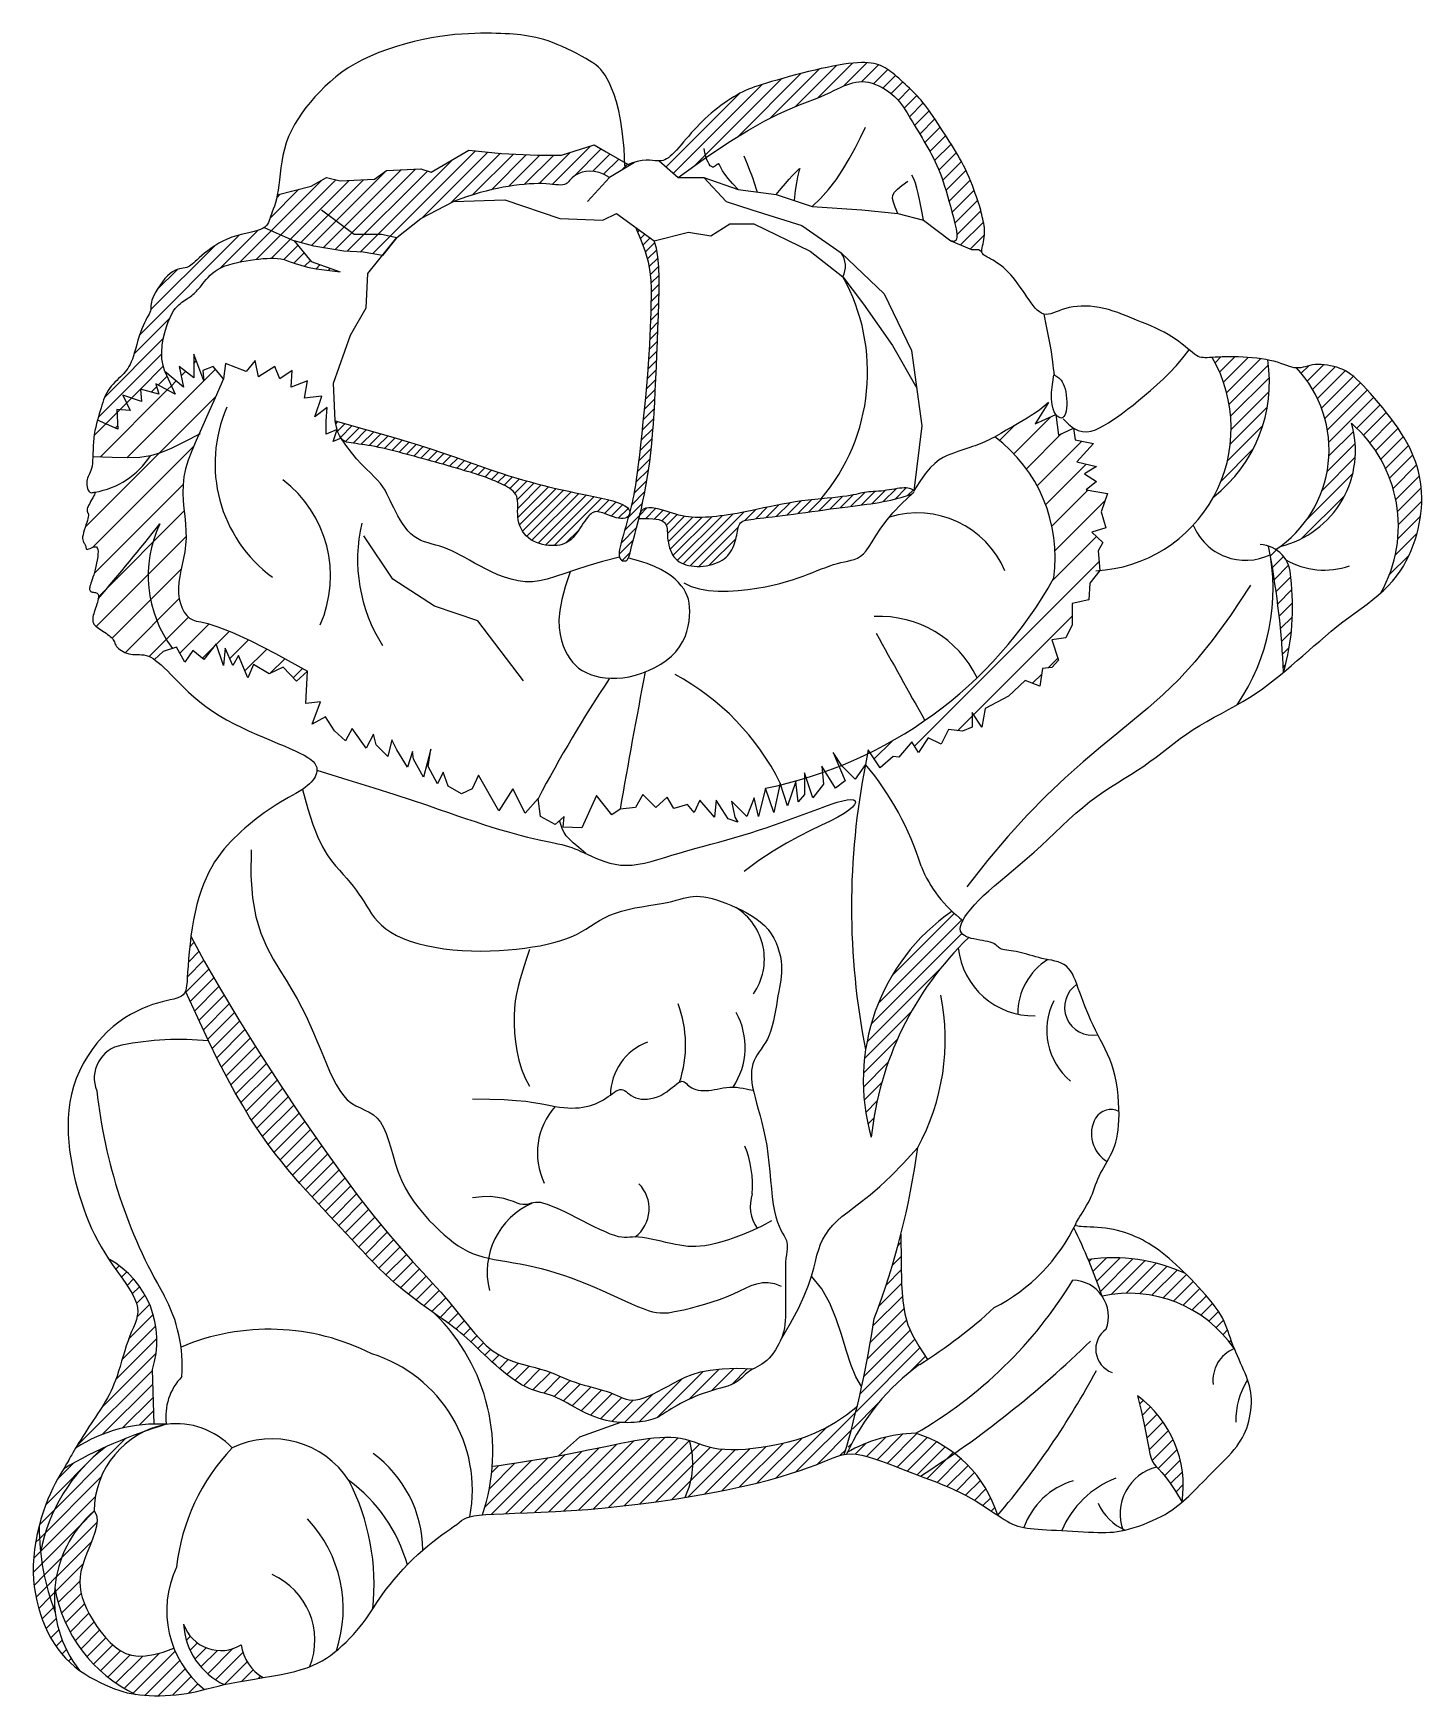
# Model space of a CAD drawing. Extents: x 282 to 549, y 1582 to 1901.
import ezdxf

# ---------------------------------------------------------------- set-up
doc = ezdxf.new("R2010")
doc.units = 0
doc.header["$LTSCALE"] = 10
doc.header["$MEASUREMENT"] = 0
for name, color, linetype in [('3', 3, 'CONTINUOUS'), ('7', 7, 'CONTINUOUS'), ('BH', 3, 'CONTINUOUS')]:
    doc.layers.add(name, color=color, linetype=linetype)
pattern_1 = [(45, (-11471.3407, 1986.247), (-1.32582521, 1.32582521), [])]
pattern_2 = [(45, (-11471.3407, 1986.247), (-2.6516504, 2.6516504), [])]

msp = doc.modelspace()

# ---------------------------------------------------------------- hatches: boundary and pattern name
at = {"layer": 'BH'}
h = msp.add_hatch(dxfattribs=at)
h.set_pattern_fill('ANSI31', color=256, scale=15, style=0)
h.set_pattern_definition(pattern_1)
h.paths.add_polyline_path([(416.49, 1889.08), (415.88, 1888.7), (415.26, 1888.29), (414.63, 1887.85), (414, 1887.4), (413.37, 1886.92), (412.76, 1886.43), (412.16, 1885.93), (411.57, 1885.42), (411, 1884.9), (410.44, 1884.36), (409.9, 1883.82), (409.36, 1883.26), (408.84, 1882.7), (408.32, 1882.13), (407.82, 1881.55), (407.32, 1880.98), (406.83, 1880.41), (406.36, 1879.86), (405.91, 1879.33), (405.47, 1878.84), (405.05, 1878.4), (404.66, 1878), (404.28, 1877.66), (403.93, 1877.38), (403.58, 1877.16), (403.24, 1876.98), (402.9, 1876.86), (402.54, 1876.78), (402.17, 1876.75), (405.82, 1873.58), (411.06, 1877.35), (415.54, 1880.36), (419.32, 1882.7), (422.49, 1884.49), (425.13, 1885.82), (427.32, 1886.79), (429.14, 1887.52), (430.68, 1888.1), (432, 1888.61), (433.15, 1889.09), (434.13, 1889.52), (434.99, 1889.92), (435.74, 1890.28), (436.42, 1890.6), (437.03, 1890.9), (437.62, 1891.17), (438.21, 1891.41), (438.79, 1891.61), (439.37, 1891.78), (439.96, 1891.91), (440.55, 1891.99), (441.16, 1892.02), (441.78, 1891.98), (442.41, 1891.88), (443.06, 1891.71), (443.72, 1891.48), (444.38, 1891.19), (445.04, 1890.85), (445.68, 1890.47), (446.29, 1890.05), (446.86, 1889.6), (447.4, 1889.13), (447.88, 1888.65), (448.32, 1888.15), (448.72, 1887.63), (449.1, 1887.11), (449.45, 1886.56), (449.79, 1886.01), (450.13, 1885.45), (450.47, 1884.87), (450.82, 1884.28), (451.18, 1883.68), (451.54, 1883.07), (451.92, 1882.46), (452.29, 1881.83), (452.67, 1881.2), (453.05, 1880.57), (453.42, 1879.93), (453.79, 1879.28), (454.16, 1878.63), (454.52, 1877.97), (454.87, 1877.29), (455.22, 1876.6), (455.55, 1875.89), (455.87, 1875.15), (456.17, 1874.39), (456.47, 1873.6), (456.75, 1872.77), (457.02, 1871.91), (457.29, 1871.01), (457.56, 1870.07), (457.84, 1869.09), (458.12, 1868.06), (458.42, 1866.99), (458.73, 1865.87), (459.01, 1864.76), (459.24, 1863.71), (459.38, 1862.78), (459.38, 1862.03), (459.22, 1861.51), (458.85, 1861.28), (458.24, 1861.4), (462.2, 1859.75), (463.52, 1859.75), (464.17, 1859.37), (464.19, 1859.75), (464.24, 1860.07), (464.31, 1860.43), (464.4, 1860.81), (464.49, 1861.22), (464.57, 1861.65), (464.64, 1862.09), (464.69, 1862.54), (464.7, 1862.99), (464.69, 1863.43), (464.66, 1863.88), (464.6, 1864.32), (464.53, 1864.75), (464.45, 1865.19), (464.36, 1865.61), (464.26, 1866.03), (464.16, 1866.44), (464.06, 1866.86), (463.95, 1867.28), (463.83, 1867.72), (463.7, 1868.2), (463.54, 1868.7), (463.36, 1869.26), (463.15, 1869.86), (462.91, 1870.53), (462.64, 1871.25), (462.35, 1872.01), (462.04, 1872.79), (461.71, 1873.59), (461.36, 1874.38), (461, 1875.16), (460.64, 1875.91), (460.27, 1876.63), (459.89, 1877.31), (459.51, 1877.97), (459.12, 1878.62), (458.73, 1879.25), (458.32, 1879.89), (457.91, 1880.53), (457.48, 1881.19), (457.04, 1881.88), (456.6, 1882.57), (456.15, 1883.27), (455.7, 1883.97), (455.26, 1884.65), (454.82, 1885.31), (454.39, 1885.93), (453.99, 1886.52), (453.59, 1887.05), (453.22, 1887.54), (452.86, 1888), (452.5, 1888.42), (452.14, 1888.82), (451.78, 1889.21), (451.42, 1889.59), (451.04, 1889.97), (450.65, 1890.36), (450.25, 1890.75), (449.84, 1891.14), (449.42, 1891.53), (449.01, 1891.91), (448.6, 1892.29), (448.19, 1892.65), (447.8, 1892.99), (447.43, 1893.32), (447.06, 1893.62), (446.7, 1893.91), (446.34, 1894.17), (445.98, 1894.42), (445.61, 1894.65), (445.22, 1894.85), (444.82, 1895.04), (444.39, 1895.2), (443.93, 1895.35), (443.44, 1895.46), (442.91, 1895.56), (442.33, 1895.62), (441.69, 1895.66), (441.01, 1895.66), (440.26, 1895.63), (439.44, 1895.57), (438.56, 1895.47), (437.62, 1895.33), (436.62, 1895.17), (435.56, 1894.98), (434.46, 1894.75), (433.31, 1894.5), (432.11, 1894.23), (430.88, 1893.93), (429.63, 1893.61), (428.38, 1893.29), (427.14, 1892.96), (425.94, 1892.63), (424.8, 1892.3), (423.74, 1892), (422.78, 1891.71), (421.92, 1891.46), (421.16, 1891.22), (420.48, 1890.99), (419.87, 1890.77), (419.29, 1890.54), (418.75, 1890.3), (418.21, 1890.04), (417.66, 1889.76), (417.09, 1889.43)])
h = msp.add_hatch(dxfattribs=at)
h.set_pattern_fill('ANSI31', color=256, scale=15, style=0)
h.set_pattern_definition(pattern_1)
h.paths.add_polyline_path([(362.62, 1868.97), (364.01, 1869.48), (365.33, 1869.93), (366.57, 1870.33), (367.76, 1870.68), (368.9, 1870.98), (370, 1871.25), (371.08, 1871.49), (372.13, 1871.69), (373.17, 1871.87), (374.2, 1872.03), (375.21, 1872.16), (376.18, 1872.26), (377.13, 1872.34), (378.03, 1872.39), (378.88, 1872.41), (379.68, 1872.4), (380.43, 1872.36), (381.11, 1872.3), (381.73, 1872.24), (382.29, 1872.18), (382.8, 1872.14), (383.24, 1872.12), (383.63, 1872.14), (383.96, 1872.21), (384.24, 1872.33), (384.47, 1872.51), (384.69, 1872.72), (384.92, 1872.97), (385.16, 1873.24), (385.44, 1873.53), (385.79, 1873.82), (386.21, 1874.1), (386.73, 1874.36), (387.34, 1874.59), (388.04, 1874.74), (388.82, 1874.81), (389.68, 1874.75), (390.6, 1874.54), (391.58, 1874.16), (392.63, 1873.58), (397.41, 1876.47), (396.86, 1876.31), (395.57, 1875.83), (395.54, 1876.46), (391.97, 1878.52), (389.66, 1879.84), (383.4, 1877.87), (378.78, 1877.87), (371.86, 1878.2), (365.59, 1878.85), (358.34, 1874.57), (356.36, 1875.23), (349.76, 1874.9), (347.46, 1873.25), (340.86, 1872.93), (338.22, 1873.58), (335.26, 1871.94), (328.75, 1870.24), (328.57, 1869.44), (328.38, 1868.73), (328.18, 1868.09), (327.98, 1867.51), (327.79, 1866.98), (327.61, 1866.5), (327.45, 1866.07), (327.31, 1865.66), (327.18, 1865.29), (327.04, 1864.94), (326.87, 1864.62), (326.65, 1864.33), (326.37, 1864.06), (326.19, 1863.94), (331.96, 1861.4), (335.77, 1860.39), (341.56, 1859.42), (345.23, 1859.23), (348.94, 1858.6), (351.74, 1862.06), (356.36, 1865.68)])
h.paths.add_polyline_path([(331.96, 1861.4), (326.19, 1863.94), (326.01, 1863.82), (325.54, 1863.6), (324.95, 1863.4), (324.27, 1863.21), (323.5, 1863.02), (322.67, 1862.82), (321.8, 1862.6), (320.91, 1862.36), (320.01, 1862.08), (319.13, 1861.75), (318.29, 1861.36), (317.49, 1860.93), (316.73, 1860.47), (316.02, 1859.99), (315.36, 1859.51), (314.76, 1859.03), (314.22, 1858.58), (313.74, 1858.16), (313.33, 1857.78), (312.98, 1857.45), (312.67, 1857.16), (312.39, 1856.91), (312.13, 1856.71), (311.87, 1856.54), (311.61, 1856.4), (311.33, 1856.3), (311.02, 1856.23), (310.68, 1856.18), (310.31, 1856.11), (309.92, 1856.03), (309.5, 1855.91), (309.06, 1855.73), (308.6, 1855.47), (308.13, 1855.13), (307.64, 1854.68), (307.14, 1854.14), (306.66, 1853.54), (306.2, 1852.9), (305.77, 1852.25), (305.39, 1851.62), (305.06, 1851.01), (304.81, 1850.47), (304.64, 1850), (304.54, 1849.61), (304.48, 1849.27), (304.46, 1848.98), (304.46, 1848.71), (304.45, 1848.46), (304.42, 1848.21), (304.36, 1847.94), (304.25, 1847.66), (304.1, 1847.34), (303.91, 1846.98), (303.69, 1846.58), (303.45, 1846.14), (303.19, 1845.64), (302.94, 1845.09), (302.68, 1844.47), (302.43, 1843.78), (302.19, 1843.05), (301.96, 1842.29), (301.74, 1841.51), (301.52, 1840.75), (301.3, 1840.01), (301.09, 1839.32), (300.88, 1838.69), (300.67, 1838.14), (300.46, 1837.66), (300.23, 1837.24), (300, 1836.87), (299.76, 1836.53), (299.5, 1836.22), (299.22, 1835.91), (298.92, 1835.6), (298.59, 1835.28), (298.24, 1834.94), (297.88, 1834.59), (297.53, 1834.22), (297.17, 1833.84), (296.83, 1833.45), (296.51, 1833.04), (296.22, 1832.63), (295.96, 1832.2), (295.74, 1831.76), (295.54, 1831.31), (295.36, 1830.84), (295.19, 1830.35), (295.03, 1829.84), (294.87, 1829.31), (294.7, 1828.76), (294.53, 1828.18), (294.35, 1827.57), (294.17, 1826.94), (298.08, 1825.23), (297.88, 1828.97), (300.45, 1828.77), (299.07, 1831.73), (302.62, 1830.55), (302.42, 1832.91), (305.97, 1831.93), (305.38, 1833.9), (309.12, 1831.93), (307.15, 1836.26), (306.78, 1837.47), (306.58, 1838.74), (306.55, 1840.03), (306.64, 1841.32), (306.83, 1842.58), (307.11, 1843.77), (307.43, 1844.87), (307.78, 1845.84), (308.12, 1846.67), (308.47, 1847.36), (308.81, 1847.94), (309.14, 1848.41), (309.47, 1848.79), (309.79, 1849.11), (310.11, 1849.37), (310.41, 1849.6), (310.71, 1849.81), (311, 1850), (311.28, 1850.18), (311.55, 1850.36), (311.81, 1850.53), (312.06, 1850.71), (312.3, 1850.89), (312.53, 1851.08), (312.76, 1851.27), (312.98, 1851.49), (313.2, 1851.72), (313.42, 1851.97), (313.65, 1852.24), (313.89, 1852.53), (314.15, 1852.85), (314.43, 1853.19), (314.73, 1853.57), (315.07, 1853.97), (315.43, 1854.37), (315.84, 1854.78), (316.3, 1855.19), (316.8, 1855.58), (317.37, 1855.94), (318, 1856.28), (318.69, 1856.57), (319.45, 1856.82), (320.24, 1857.05), (321.07, 1857.24), (321.91, 1857.4), (322.76, 1857.55), (323.61, 1857.67), (324.43, 1857.79), (325.22, 1857.89), (325.98, 1857.98), (326.71, 1858.04), (327.42, 1858.08), (328.11, 1858.07), (328.77, 1858.03), (329.42, 1857.94), (330.05, 1857.79), (330.69, 1857.58), (331.38, 1857.32), (332.21, 1857.02), (333.24, 1856.7), (334.55, 1856.37), (336.2, 1856.05), (338.29, 1855.74), (340.86, 1855.47), (335.26, 1857.44)])
h = msp.add_hatch(dxfattribs=at)
h.set_pattern_fill('ANSI31', color=256, scale=10, style=0)
h.set_pattern_definition([(45, (-11471.3407, 1986.2469), (-0.88388348, 0.88388348), [])])
h.paths.add_polyline_path([(400.33, 1818.93), (400.53, 1820.63), (400.71, 1822.4), (400.88, 1824.26), (401.03, 1826.21), (401.17, 1828.25), (401.3, 1830.39), (401.41, 1832.6), (401.52, 1834.88), (401.62, 1837.23), (401.72, 1839.63), (401.81, 1842.07), (401.91, 1844.54), (402.02, 1847.04), (402.1, 1849.52), (402.16, 1851.93), (402.15, 1854.23), (402.08, 1856.37), (401.91, 1858.31), (401.62, 1860), (401.2, 1861.4), (397.57, 1864.03), (398.65, 1861.57), (399.45, 1859.35), (400.01, 1857.34), (400.36, 1855.51), (400.55, 1853.81), (400.62, 1852.22), (400.61, 1850.7), (400.57, 1849.21), (400.52, 1847.72), (400.46, 1846.22), (400.41, 1844.68), (400.34, 1843.08), (400.26, 1841.4), (400.15, 1839.62), (400.03, 1837.73), (399.88, 1835.71), (399.7, 1833.54), (399.5, 1831.27), (399.28, 1828.95), (399.04, 1826.63), (398.8, 1824.36), (398.57, 1822.2), (398.34, 1820.2), (398.12, 1818.41), (397.93, 1816.87), (397.75, 1815.55), (397.58, 1814.43), (397.41, 1813.45), (397.26, 1812.59), (397.09, 1811.81), (396.93, 1811.07), (396.75, 1810.34), (396.56, 1809.59), (396.49, 1809.35), (396.51, 1809.05), (396.41, 1808.73), (396.28, 1808.53), (396.14, 1808.03), (395.92, 1807.24), (395.71, 1806.47), (395.5, 1805.71), (395.29, 1804.99), (395.1, 1804.3), (394.92, 1803.67), (394.77, 1803.09), (394.63, 1802.56), (394.53, 1802.07), (394.46, 1801.64), (394.43, 1801.25), (394.44, 1800.92), (394.5, 1800.63), (394.6, 1800.38), (394.75, 1800.18), (394.93, 1800.03), (395.13, 1799.93), (395.34, 1799.88), (395.55, 1799.88), (395.75, 1799.92), (395.92, 1800.02), (396.08, 1800.17), (396.2, 1800.38), (396.32, 1800.66), (396.43, 1801.02), (396.55, 1801.46), (396.68, 1801.99), (396.84, 1802.63), (397.02, 1803.37), (397.25, 1804.23), (397.51, 1805.2), (397.79, 1806.27), (398.1, 1807.43), (398.25, 1808.05), (398.39, 1808.86), (398.52, 1809.12), (398.72, 1809.97), (399.03, 1811.34), (399.33, 1812.76), (399.61, 1814.22), (399.87, 1815.73), (400.11, 1817.3)])
h.paths.add_polyline_path([(382.24, 1813.83), (380.96, 1814.13), (379.69, 1814.45), (378.41, 1814.78), (377.13, 1815.12), (375.85, 1815.48), (374.57, 1815.85), (373.27, 1816.25), (371.94, 1816.67), (370.59, 1817.11), (369.21, 1817.58), (367.78, 1818.08), (366.3, 1818.6), (364.75, 1819.17), (362.99, 1819.81), (360.87, 1820.54), (358.26, 1821.4), (355, 1822.43), (350.95, 1823.65), (345.96, 1825.1), (339.87, 1826.81), (340.13, 1825.6), (340.4, 1824.66), (340.69, 1823.96), (340.85, 1823.7), (341.07, 1823.38), (341.34, 1823.1), (341.69, 1822.87), (342.07, 1822.73), (342.48, 1822.64), (342.92, 1822.56), (343.39, 1822.49), (343.88, 1822.42), (344.41, 1822.35), (344.97, 1822.28), (345.56, 1822.19), (346.19, 1822.09), (346.85, 1821.98), (347.55, 1821.85), (348.28, 1821.7), (349.03, 1821.53), (349.8, 1821.35), (350.58, 1821.16), (351.37, 1820.96), (352.16, 1820.76), (352.95, 1820.55), (353.73, 1820.35), (354.5, 1820.14), (355.27, 1819.93), (356.04, 1819.72), (356.81, 1819.51), (357.58, 1819.3), (358.36, 1819.08), (359.16, 1818.85), (359.97, 1818.62), (360.79, 1818.39), (361.6, 1818.16), (362.4, 1817.93), (363.17, 1817.71), (363.91, 1817.49), (364.61, 1817.29), (365.26, 1817.1), (365.85, 1816.92), (366.38, 1816.75), (366.87, 1816.6), (367.33, 1816.45), (367.75, 1816.31), (368.16, 1816.17), (368.55, 1816.03), (368.94, 1815.89), (369.34, 1815.74), (369.74, 1815.59), (370.14, 1815.43), (370.54, 1815.26), (370.95, 1815.09), (371.36, 1814.91), (371.77, 1814.72), (372.18, 1814.52), (372.6, 1814.3), (373, 1814.08), (373.38, 1813.84), (373.74, 1813.57), (374.07, 1813.29), (374.36, 1812.98), (374.59, 1812.64), (374.77, 1812.26), (374.88, 1811.86), (374.94, 1811.42), (374.96, 1810.95), (374.96, 1810.45), (374.95, 1809.94), (374.94, 1809.41), (374.95, 1808.86), (374.99, 1808.31), (375.07, 1807.75), (375.2, 1807.2), (375.38, 1806.65), (375.61, 1806.12), (375.89, 1805.62), (376.22, 1805.14), (376.59, 1804.7), (377.02, 1804.3), (377.5, 1803.96), (378.02, 1803.66), (378.57, 1803.42), (379.14, 1803.21), (379.73, 1803.05), (380.32, 1802.94), (380.9, 1802.86), (381.47, 1802.82), (382.02, 1802.82), (382.53, 1802.86), (383.03, 1802.93), (383.51, 1803.06), (383.96, 1803.22), (384.39, 1803.44), (384.81, 1803.71), (385.21, 1804.03), (385.59, 1804.41), (385.96, 1804.83), (386.31, 1805.28), (386.65, 1805.75), (386.97, 1806.22), (387.28, 1806.69), (387.57, 1807.13), (387.85, 1807.54), (388.11, 1807.91), (388.35, 1808.23), (388.59, 1808.51), (388.82, 1808.75), (389.05, 1808.95), (389.27, 1809.1), (389.6, 1809.28), (389.94, 1809.34), (390.18, 1809.35), (390.44, 1809.33), (390.71, 1809.28), (391, 1809.2), (391.32, 1809.1), (391.67, 1808.97), (392.06, 1808.83), (392.48, 1808.66), (392.93, 1808.49), (393.39, 1808.33), (393.87, 1808.18), (394.34, 1808.07), (394.79, 1808.01), (395.22, 1808.01), (395.6, 1808.08), (395.94, 1808.23), (396.22, 1808.45), (396.28, 1808.53), (396.35, 1808.81), (396.49, 1809.35), (396.49, 1809.4), (396.34, 1809.77), (396.04, 1810.13), (395.58, 1810.49), (394.95, 1810.82), (394.16, 1811.12), (393.23, 1811.41), (392.19, 1811.69), (391.06, 1811.95), (389.86, 1812.21), (388.61, 1812.46), (387.34, 1812.72), (386.07, 1812.99), (384.79, 1813.26), (383.52, 1813.54)])
h.paths.add_polyline_path([(409.08, 1808.24), (408.44, 1808.28), (407.81, 1808.34), (407.19, 1808.43), (406.57, 1808.55), (405.96, 1808.7), (405.35, 1808.87), (404.73, 1809.05), (404.1, 1809.24), (403.47, 1809.43), (402.82, 1809.62), (402.16, 1809.8), (401.49, 1809.96), (400.82, 1810.07), (400.18, 1810.1), (399.59, 1810.03), (399.08, 1809.82), (398.67, 1809.44), (398.52, 1809.12), (398.41, 1808.66), (398.25, 1808.05), (399.27, 1808.05), (400.16, 1808.04), (400.91, 1807.99), (401.56, 1807.92), (402.09, 1807.82), (402.53, 1807.68), (402.88, 1807.51), (403.15, 1807.29), (403.35, 1807.04), (403.5, 1806.74), (403.59, 1806.41), (403.66, 1806.05), (403.69, 1805.66), (403.72, 1805.24), (403.74, 1804.8), (403.78, 1804.34), (403.83, 1803.86), (403.91, 1803.38), (404.01, 1802.89), (404.14, 1802.41), (404.3, 1801.94), (404.49, 1801.49), (404.71, 1801.06), (404.97, 1800.67), (405.27, 1800.32), (405.6, 1800), (405.97, 1799.73), (406.37, 1799.49), (406.8, 1799.29), (407.27, 1799.13), (407.77, 1799), (408.3, 1798.91), (408.86, 1798.85), (409.44, 1798.83), (410.03, 1798.84), (410.62, 1798.88), (411.22, 1798.95), (411.79, 1799.06), (412.35, 1799.2), (412.88, 1799.36), (413.38, 1799.56), (413.83, 1799.78), (414.26, 1800.03), (414.64, 1800.31), (415, 1800.61), (415.32, 1800.93), (415.61, 1801.27), (415.87, 1801.64), (416.1, 1802.02), (416.31, 1802.42), (416.48, 1802.82), (416.64, 1803.23), (416.77, 1803.65), (416.89, 1804.06), (416.98, 1804.46), (417.07, 1804.85), (417.13, 1805.23), (417.2, 1805.58), (417.26, 1805.92), (417.33, 1806.23), (417.41, 1806.52), (417.51, 1806.78), (417.64, 1807.01), (417.81, 1807.21), (418.01, 1807.37), (418.25, 1807.51), (418.55, 1807.62), (418.89, 1807.71), (419.3, 1807.79), (419.76, 1807.87), (420.28, 1807.93), (420.88, 1808.01), (421.54, 1808.08), (422.28, 1808.17), (423.08, 1808.27), (423.94, 1808.37), (424.87, 1808.49), (425.86, 1808.61), (426.9, 1808.74), (427.99, 1808.89), (429.14, 1809.04), (430.32, 1809.2), (431.52, 1809.37), (432.73, 1809.54), (433.93, 1809.7), (435.11, 1809.87), (436.26, 1810.02), (437.35, 1810.17), (438.39, 1810.3), (439.37, 1810.42), (440.3, 1810.54), (441.19, 1810.65), (442.04, 1810.76), (442.86, 1810.88), (443.66, 1811), (444.44, 1811.13), (445.21, 1811.28), (445.97, 1811.43), (446.7, 1811.59), (447.4, 1811.76), (448.06, 1811.93), (448.67, 1812.09), (449.22, 1812.25), (449.7, 1812.4), (450.1, 1812.54), (450.44, 1812.67), (450.71, 1812.79), (450.91, 1812.9), (451.05, 1813.01), (451.13, 1813.12), (451.15, 1813.23), (451.12, 1813.33), (451.04, 1813.44), (450.92, 1813.54), (450.75, 1813.64), (450.53, 1813.73), (450.27, 1813.81), (449.97, 1813.86), (449.62, 1813.9), (449.24, 1813.91), (448.82, 1813.89), (448.37, 1813.84), (447.89, 1813.78), (447.39, 1813.7), (446.88, 1813.62), (446.36, 1813.53), (445.84, 1813.45), (445.32, 1813.38), (444.82, 1813.32), (444.32, 1813.28), (443.84, 1813.24), (443.37, 1813.21), (442.91, 1813.18), (442.47, 1813.14), (442.04, 1813.09), (441.62, 1813.04), (441.22, 1812.97), (440.82, 1812.88), (440.4, 1812.79), (439.94, 1812.68), (439.43, 1812.57), (438.85, 1812.46), (438.19, 1812.35), (437.41, 1812.24), (436.52, 1812.14), (435.52, 1812.03), (434.44, 1811.93), (433.28, 1811.81), (432.07, 1811.69), (430.82, 1811.55), (429.55, 1811.4), (428.28, 1811.22), (427.01, 1811.01), (425.77, 1810.79), (424.55, 1810.55), (423.36, 1810.3), (422.21, 1810.06), (421.09, 1809.81), (420.02, 1809.58), (419, 1809.37), (418.04, 1809.18), (417.12, 1809.01), (416.25, 1808.86), (415.43, 1808.73), (414.63, 1808.62), (413.87, 1808.53), (413.14, 1808.44), (412.43, 1808.38), (411.73, 1808.32), (411.05, 1808.27), (410.38, 1808.24), (409.72, 1808.23)])
h = msp.add_hatch(dxfattribs=at)
h.set_pattern_fill('ANSI31', color=256, scale=30, style=0)
h.set_pattern_definition(pattern_2)
h.paths.add_polyline_path([(293.73, 1813.11), (293.75, 1812.99), (293.7, 1812.82), (293.59, 1812.59), (293.44, 1812.3), (293.26, 1811.98), (293.06, 1811.64), (292.86, 1811.29), (292.68, 1810.95), (292.51, 1810.63), (292.38, 1810.36), (292.29, 1810.12), (292.22, 1809.92), (292.18, 1809.75), (292.17, 1809.61), (292.17, 1809.48), (292.2, 1809.38), (292.23, 1809.29), (292.28, 1809.21), (292.37, 1809.07), (292.44, 1808.86), (292.44, 1808.59), (292.41, 1808.35), (292.34, 1808.05), (292.24, 1807.68), (292.11, 1807.26), (291.96, 1806.79), (291.8, 1806.31), (291.64, 1805.82), (291.51, 1805.35), (291.4, 1804.91), (291.33, 1804.52), (291.32, 1804.19), (291.34, 1803.93), (291.4, 1803.71), (291.48, 1803.52), (291.58, 1803.37), (291.67, 1803.22), (291.82, 1803.01), (291.9, 1802.76), (291.95, 1802.48), (291.99, 1802.34), (292.03, 1802.22), (292.1, 1802.13), (292.2, 1802.09), (292.34, 1802.11), (292.54, 1802.18), (292.77, 1802.28), (293.02, 1802.41), (293.29, 1802.52), (293.54, 1802.6), (293.78, 1802.62), (293.99, 1802.56), (294.14, 1802.39), (294.24, 1802.09), (294.28, 1801.69), (294.27, 1801.2), (294.22, 1800.65), (294.13, 1800.05), (294.02, 1799.44), (293.89, 1798.82), (293.75, 1798.23), (293.6, 1797.69), (293.45, 1797.19), (293.3, 1796.73), (293.16, 1796.32), (293.03, 1795.94), (292.91, 1795.61), (292.81, 1795.31), (292.74, 1795.04), (292.69, 1794.8), (292.66, 1794.59), (292.67, 1794.42), (292.7, 1794.26), (292.75, 1794.14), (292.83, 1794.04), (292.94, 1793.97), (293.07, 1793.91), (293.23, 1793.88), (293.41, 1793.86), (293.59, 1793.84), (293.89, 1793.79), (294.19, 1793.64), (294.31, 1793.41), (294.35, 1793.19), (294.35, 1792.93), (294.31, 1792.62, 0.011622), (306.16, 1807, 0.277381), (308.59, 1783.06), (309.35, 1783.3), (310.95, 1780.43), (312.54, 1782.66), (314.61, 1780.91), (317, 1783.93), (318.43, 1779.79), (318.75, 1783.14), (320.18, 1779.79), (321.3, 1781.7), (323.05, 1777.41), (324.17, 1779.95), (327.19, 1778.2), (329.9, 1779.48), (332.45, 1776.77), (334.52, 1778.68), (328.43, 1782.06), (323.65, 1784.5), (320, 1786.18), (317.31, 1787.24), (315.4, 1787.85), (314.07, 1788.16), (313.16, 1788.33), (312.48, 1788.53), (311.87, 1788.88), (311.33, 1789.38), (310.85, 1790.03), (310.45, 1790.8), (310.13, 1791.67), (309.9, 1792.62), (309.77, 1793.64), (309.74, 1794.69), (309.82, 1795.77), (309.99, 1796.88), (310.22, 1798.02), (310.47, 1799.19), (310.73, 1800.39), (310.96, 1801.63), (311.13, 1802.91), (311.21, 1804.24), (311.19, 1805.61), (311.09, 1807.02), (310.94, 1808.46), (310.79, 1809.93), (310.67, 1811.43), (310.6, 1812.95), (310.63, 1814.49), (310.8, 1816.03), (311.13, 1817.59), (311.63, 1819.23), (312.31, 1821.02), (313.16, 1823.04), (313.67, 1824.19), (310.81, 1822.69), (308.35, 1821.49), (306.27, 1820.63), (304.34, 1820.08, -0.211772)])
h.paths.add_polyline_path([(306.27, 1820.63), (308.35, 1821.49), (310.81, 1822.69), (313.67, 1824.19), (314.19, 1825.36), (315.41, 1828.06), (316.81, 1831.2), (318.39, 1834.88), (316.42, 1837.25), (314.45, 1836.46), (314.65, 1834.49), (312.67, 1839.61), (312.67, 1835.08), (309.91, 1837.25), (310.7, 1833.3), (307.15, 1836.26), (309.12, 1831.93), (305.38, 1833.9), (305.97, 1831.93), (302.42, 1832.91), (302.62, 1830.55), (299.07, 1831.73), (300.45, 1828.77), (297.88, 1828.97), (298.08, 1825.23), (294.17, 1826.94), (294, 1826.29), (293.84, 1825.61), (293.69, 1824.92), (293.57, 1824.21), (293.47, 1823.48), (293.4, 1822.74), (293.35, 1821.99), (293.32, 1821.26), (293.3, 1820.54), (293.28, 1819.88), (297.02, 1819.74), (299.96, 1819.69), (302.32, 1819.79), (304.34, 1820.08)])
h.paths.add_polyline_path([(306.16, 1807, -0.011622), (294.31, 1792.62), (294.25, 1792.28), (294.16, 1791.92), (294.05, 1791.54), (293.93, 1791.15), (293.8, 1790.77), (293.68, 1790.4), (293.56, 1790.04), (293.45, 1789.69), (293.36, 1789.36), (293.3, 1789.04), (293.26, 1788.74), (293.26, 1788.45), (293.3, 1788.19), (293.39, 1787.95), (293.51, 1787.72), (293.68, 1787.51), (293.88, 1787.31), (294.11, 1787.12), (294.37, 1786.94), (294.64, 1786.75), (294.93, 1786.56), (295.23, 1786.37), (295.53, 1786.18), (295.83, 1785.98), (296.12, 1785.77), (296.4, 1785.57), (296.65, 1785.36), (296.87, 1785.15), (297.06, 1784.94), (297.21, 1784.73), (297.33, 1784.52), (297.43, 1784.31), (297.52, 1784.1), (297.61, 1783.89), (297.72, 1783.67), (297.85, 1783.46), (298.02, 1783.25), (298.23, 1783.04), (298.48, 1782.84), (298.78, 1782.64), (299.1, 1782.46), (299.45, 1782.3), (299.82, 1782.16), (300.2, 1782.04), (300.6, 1781.96), (301, 1781.92), (301.41, 1781.89), (301.82, 1781.88), (302.24, 1781.87), (302.67, 1781.85), (303.1, 1781.8), (303.53, 1781.71), (303.97, 1781.57), (304.42, 1781.37), (304.88, 1781.11), (305.11, 1780.94), (306.81, 1782.5), (308.59, 1783.06, -0.277381)], flags=16)
h = msp.add_hatch(dxfattribs=at)
h.set_pattern_fill('ANSI31', color=256, scale=15, style=0)
h.set_pattern_definition(pattern_1)
h.paths.add_polyline_path([(461.65, 1727.49), (461.2, 1727.66), (460.81, 1727.86), (460.49, 1728.11), (460.24, 1728.4), (460.08, 1728.75), (460.02, 1729.15), (460.07, 1729.62), (460.24, 1730.17), (460.52, 1730.78, -0.027622), (458.43, 1732.54, 0.321557), (442.91, 1689.09, -0.17676)])
h.paths.add_polyline_path([(522.2, 1778.5, 0.099135), (523.54, 1796.69, 0.33136), (519.3, 1802.71, -0.010525), (519.6, 1801.08, -0.032999)])
h.paths.add_polyline_path([(535.22, 1826.33, -0.356332), (540.87, 1793.74), (541.37, 1794.17), (542.3, 1795.07), (543.14, 1795.99), (543.9, 1796.94), (544.59, 1797.91), (545.2, 1798.89), (545.75, 1799.89), (546.25, 1800.89), (546.69, 1801.91), (547.09, 1802.92), (547.44, 1803.94), (547.76, 1804.96), (548.03, 1805.97), (548.26, 1806.99), (548.44, 1808.01), (548.58, 1809.02), (548.68, 1810.04), (548.73, 1811.06), (548.73, 1812.08), (548.69, 1813.09), (548.6, 1814.1), (548.47, 1815.1), (548.3, 1816.09), (548.08, 1817.07), (547.82, 1818.03), (547.52, 1818.98), (547.17, 1819.91), (546.79, 1820.82), (546.36, 1821.73), (545.89, 1822.63), (545.37, 1823.54), (544.8, 1824.45), (544.18, 1825.38), (543.51, 1826.33), (542.79, 1827.31), (542.03, 1828.29), (541.25, 1829.28), (540.45, 1830.24), (539.66, 1831.17), (538.88, 1832.05), (538.14, 1832.87), (537.44, 1833.61), (536.8, 1834.26), (536.21, 1834.83), (535.65, 1835.32), (535.12, 1835.74), (534.6, 1836.09), (534.09, 1836.4), (533.56, 1836.67), (533.01, 1836.89), (532.43, 1837.1), (531.83, 1837.27), (531.22, 1837.41), (530.59, 1837.52), (529.97, 1837.6), (529.37, 1837.64), (528.78, 1837.64), (528.23, 1837.61), (527.71, 1837.54), (527.23, 1837.44), (526.77, 1837.32), (526.33, 1837.21), (525.91, 1837.1), (525.49, 1837.02), (525.08, 1836.97), (524.65, 1836.97, -0.45122), (521.54, 1802.68, 0.427534)])
h = msp.add_hatch(dxfattribs=at)
h.set_pattern_fill('ANSI31', color=256, scale=15, style=0)
h.set_pattern_definition(pattern_1)
h.paths.add_polyline_path([(508.75, 1812.23, 0.270593), (519.14, 1838.51), (518.74, 1838.59), (517.9, 1838.72), (517.04, 1838.84), (516.15, 1838.94), (515.26, 1839.01), (514.38, 1839.07), (513.51, 1839.11), (512.67, 1839.12), (511.85, 1839.13), (511.08, 1839.11), (510.35, 1839.09), (509.66, 1839.06), (509.03, 1839.03), (508.45, 1838.99, -0.261096)])
h = msp.add_hatch(dxfattribs=at)
h.set_pattern_fill('ANSI31', color=256, scale=30, style=0)
h.set_pattern_definition(pattern_2)
h.paths.add_polyline_path([(478.03, 1796.62, -0.152802), (442.67, 1763.01), (444.65, 1760.12), (447.15, 1762.3), (448.24, 1762.15), (450.74, 1765.11), (451.99, 1763.08), (453.87, 1765.89), (456.37, 1764.65), (457.77, 1767.46), (460.43, 1767.14), (462.3, 1767.92), (462.3, 1770.73), (464.18, 1767.92), (464.8, 1771.51), (469.27, 1773.88), (472.48, 1776.91), (475.33, 1775.84), (475.86, 1779.22), (477.64, 1779.4), (478.89, 1780.82), (477.64, 1784.74), (480.32, 1785.09), (481.56, 1787.59), (481.56, 1791.68), (484.77, 1792.39), (484.95, 1795.59), (486.84, 1798.05), (486.55, 1801.82), (487.44, 1803.42), (485.3, 1805.38), (487.98, 1806.27), (487.08, 1809.29), (488.33, 1812.85), (484.24, 1813.56), (486.19, 1815.16), (483.88, 1816.59), (486.19, 1818.01), (482.45, 1818.9), (485.66, 1822.46), (482.1, 1823.17), (481.76, 1825.42), (478.89, 1824.06), (478.39, 1828.04), (474.44, 1826.2), (477.01, 1830.34), (476.16, 1829.61), (475.31, 1828.95), (474.48, 1828.35), (473.66, 1827.81), (472.86, 1827.31), (472.1, 1826.85), (471.37, 1826.43), (470.68, 1826.04), (470.04, 1825.67), (469.44, 1825.32), (468.88, 1825), (468.35, 1824.69), (467.85, 1824.4), (467.37, 1824.13), (466.91, 1823.88), (466.69, 1823.75, -0.270577)])
h = msp.add_hatch(dxfattribs=at)
h.set_pattern_fill('ANSI31', color=256, scale=15, style=0)
h.set_pattern_definition(pattern_1)
h.paths.add_polyline_path([(398.63, 1618.67), (402.1, 1619.13), (405.53, 1619.64), (407.13, 1619.9, 0.184399), (407.96, 1630.83), (407.15, 1631.06), (406.26, 1631.26), (405.34, 1631.39), (404.36, 1631.45), (403.34, 1631.46), (402.27, 1631.42), (401.15, 1631.32), (399.99, 1631.19), (398.77, 1631.01), (397.5, 1630.8), (396.18, 1630.56), (394.79, 1630.29), (393.34, 1630), (391.82, 1629.69), (390.21, 1629.36), (388.51, 1629.01), (386.71, 1628.65), (384.81, 1628.28), (382.8, 1627.9), (380.73, 1627.52), (378.65, 1627.16), (376.63, 1626.82), (374.7, 1626.51), (372.93, 1626.25), (371.37, 1626.04), (370.08, 1625.9, -0.064331), (368.17, 1616.54), (368.8, 1616.6), (370.37, 1616.69), (372.24, 1616.76), (374.39, 1616.84), (376.79, 1616.92), (379.41, 1617.03), (382.24, 1617.16), (385.26, 1617.35), (388.44, 1617.58), (391.76, 1617.89), (395.17, 1618.25)])
h.paths.add_polyline_path([(310.75, 1595.51, 0.275653), (318.56, 1583.91), (319.86, 1584.18), (321.29, 1584.45), (322.81, 1584.71), (324.39, 1584.97), (326.01, 1585.24, -0.221741), (321.8, 1591.54, -0.474761)])
h.paths.add_polyline_path([(307.17, 1581.79), (308.23, 1581.85), (309.28, 1581.94), (310.31, 1582.06), (311.32, 1582.21), (312.3, 1582.39), (313.27, 1582.6), (314.23, 1582.84), (314.73, 1582.97, -0.129477), (308.86, 1590.9), (306.81, 1590.16), (305, 1589.67), (303.41, 1589.41), (302, 1589.38), (300.75, 1589.55), (299.61, 1589.91), (298.57, 1590.45), (297.58, 1591.14), (296.64, 1591.98), (295.73, 1592.93), (294.86, 1593.97), (294.06, 1595.08), (293.32, 1596.22), (292.66, 1597.38), (292.09, 1598.53), (291.61, 1599.63), (291.24, 1600.68), (290.98, 1601.69), (290.82, 1602.67), (290.77, 1603.64), (290.83, 1604.64), (290.99, 1605.67), (291.27, 1606.76), (291.66, 1607.93), (292.14, 1609.19), (292.68, 1610.51), (293.2, 1611.84), (293.66, 1613.15), (293.98, 1614.39), (294.1, 1615.52), (293.97, 1616.5), (293.53, 1617.29, 0.193328), (285.98, 1602.52, 0.243306), (301.47, 1582.04), (302.31, 1581.93), (303.19, 1581.85), (304.13, 1581.79), (305.11, 1581.77), (306.13, 1581.76)])
h.paths.add_polyline_path([(458.93, 1628.35, 0.088284), (451.46, 1632.22, 0.12277), (438.33, 1628.57, 0.002256), (438.17, 1628.21), (439.06, 1628.25), (440.03, 1628.18), (441.12, 1627.98), (442.31, 1627.68), (443.57, 1627.29), (444.9, 1626.84), (446.27, 1626.33), (447.66, 1625.8), (449.05, 1625.26), (450.41, 1624.72), (451.74, 1624.21), (452.38, 1623.97, 0.009524)])
h.paths.add_polyline_path([(457.81, 1621.84), (458.92, 1621.35), (460, 1620.83), (461.05, 1620.29), (462.07, 1619.72), (463.05, 1619.14), (463.99, 1618.56), (464.88, 1617.99), (465.72, 1617.44), (466.5, 1616.93), (467.22, 1616.45, 0.15465), (458.93, 1628.35, -0.009524), (452.38, 1623.97), (453.03, 1623.73), (454.28, 1623.25), (455.49, 1622.79), (456.66, 1622.32)])
h.paths.add_polyline_path([(450.84, 1651.08), (449.94, 1653.05), (449.34, 1655.15), (448.96, 1657.66), (448.76, 1660.86), (448.66, 1665.03), (448.62, 1670.46, -0.029228), (443.47, 1654.26, -0.01935), (438.24, 1628.52, -0.000914), (438.33, 1628.57, -0.127417), (452.22, 1645.42, 0.004537), (453.73, 1646.39), (452.08, 1648.95)])
h.paths.add_polyline_path([(484.63, 1665.62, -0.017688), (487.28, 1658.57, -0.304851), (512.71, 1648.48), (512.43, 1649.16), (512.17, 1649.84), (511.94, 1650.49), (511.72, 1651.14), (511.5, 1651.78), (511.27, 1652.41), (511.02, 1653.05), (510.74, 1653.71), (510.41, 1654.37), (510.02, 1655.06), (509.57, 1655.77), (509.05, 1656.5), (508.48, 1657.25), (507.87, 1658.01), (507.22, 1658.78), (506.54, 1659.55), (505.84, 1660.32), (505.12, 1661.07), (504.4, 1661.82), (503.68, 1662.55), (503.32, 1662.9, 0.142171)])
h.paths.add_polyline_path([(494.12, 1639.39), (494.77, 1636.6), (495.28, 1634.24), (495.68, 1632.27), (496, 1630.64), (496.26, 1629.32), (496.49, 1628.26), (496.73, 1627.43), (496.99, 1626.79), (497.3, 1626.27), (497.69, 1625.81), (498.18, 1625.31), (498.77, 1624.68), (499.5, 1623.82), (500.38, 1622.65), (501.43, 1621.07), (502.67, 1618.98, 0.277859)])
h.paths.add_polyline_path([(286.07, 1622.56), (285.6, 1621.64), (285.12, 1620.63), (284.64, 1619.53), (284.18, 1618.35), (283.74, 1617.08), (283.32, 1615.73), (282.94, 1614.33, 0.026563), (283.24, 1609.32, -0.189042), (295.72, 1629.56, 0.025303), (287.69, 1625.4), (287.34, 1624.81), (286.95, 1624.15), (286.52, 1623.4)], flags=17)
h.paths.add_polyline_path([(283.24, 1609.32, 0.063316), (286.07, 1597.74, -0.24983), (293.53, 1617.29, -0.289894), (303.45, 1632.66, 0.023305), (295.72, 1629.56, 0.189042)])
h.paths.add_polyline_path([(282.94, 1614.33), (282.61, 1612.88), (282.32, 1611.4), (282.1, 1609.91), (281.93, 1608.42), (281.84, 1606.94), (281.83, 1605.49), (281.9, 1604.07), (282.03, 1602.69), (282.24, 1601.33), (282.5, 1600.01), (282.83, 1598.72), (283.21, 1597.47), (283.64, 1596.26), (284.12, 1595.08), (284.65, 1593.95), (285.22, 1592.86), (285.85, 1591.81), (286.53, 1590.81), (287.26, 1589.86), (288.05, 1588.97), (288.9, 1588.13), (289.8, 1587.35), (290.75, 1586.63, -0.137992), (286.07, 1597.74, -0.09003)])
h.paths.add_polyline_path([(304.72, 1644.48, 0.359439), (296.31, 1665.72), (297.09, 1664.57), (297.9, 1663.42), (298.71, 1662.29), (299.48, 1661.18), (300.2, 1660.12), (300.82, 1659.09), (301.32, 1658.12), (301.68, 1657.2), (301.88, 1656.36), (301.93, 1655.56), (301.84, 1654.8), (301.66, 1654.06), (301.4, 1653.31), (301.09, 1652.56), (300.74, 1651.76), (300.39, 1650.92), (300.05, 1650.01), (299.72, 1649.05), (299.41, 1648.06), (299.11, 1647.06), (298.81, 1646.05), (298.52, 1645.07), (298.23, 1644.12), (297.94, 1643.22), (297.65, 1642.4), (297.35, 1641.63), (297.05, 1640.92), (296.74, 1640.25), (296.41, 1639.61), (296.08, 1639), (295.73, 1638.39), (295.37, 1637.79), (294.99, 1637.18), (294.6, 1636.56), (294.2, 1635.94), (293.79, 1635.31), (293.37, 1634.68), (292.96, 1634.06), (292.54, 1633.43), (292.14, 1632.8), (291.74, 1632.18), (291.35, 1631.57), (290.97, 1630.98), (290.62, 1630.41), (290.28, 1629.86), (289.97, 1629.35, -0.138248), (304.98, 1633.98)])
h.paths.add_polyline_path([(340.94, 1682.31), (337.22, 1687.51), (333.27, 1693.24), (329.23, 1699.3), (325.21, 1705.51), (321.37, 1711.65), (317.82, 1717.54), (314.7, 1722.98), (312.15, 1727.77), (311.97, 1726.23), (311.81, 1724.73), (311.69, 1723.32), (311.59, 1722.01), (311.51, 1720.85), (311.45, 1719.84), (311.39, 1718.99), (311.32, 1718.27), (311.22, 1717.68), (311.09, 1717.19), (313.44, 1712.07), (315.53, 1707.64), (317.41, 1703.81), (319.11, 1700.51), (320.66, 1697.67), (322.09, 1695.19), (323.43, 1693), (324.71, 1691.03), (325.97, 1689.19), (327.2, 1687.48), (328.41, 1685.87), (329.6, 1684.36), (330.77, 1682.93), (331.93, 1681.56), (333.08, 1680.24), (334.23, 1678.96), (335.36, 1677.71), (336.49, 1676.48), (337.61, 1675.27), (338.72, 1674.08), (339.82, 1672.91), (340.92, 1671.75), (342, 1670.6), (343.07, 1669.46), (344.12, 1668.32), (345.17, 1667.2), (346.22, 1666.09), (347.27, 1664.99), (348.34, 1663.91), (349.41, 1662.86), (350.51, 1661.83), (351.63, 1660.83), (352.79, 1659.86), (353.95, 1658.92), (355.12, 1658.03), (356.27, 1657.17), (357.39, 1656.36), (358.47, 1655.6), (359.48, 1654.88), (360.41, 1654.22), (361.25, 1653.62), (362.01, 1653.06), (362.71, 1652.53), (363.36, 1652.01), (363.98, 1651.51), (364.58, 1651), (365.18, 1650.47), (365.8, 1649.91), (366.45, 1649.31), (367.13, 1648.67), (367.82, 1648.01), (368.54, 1647.33), (369.26, 1646.65), (370, 1645.97), (370.74, 1645.3), (371.47, 1644.65), (372.2, 1644.04), (372.92, 1643.45), (373.64, 1642.91), (374.34, 1642.41), (375.03, 1641.95), (375.7, 1641.54), (376.36, 1641.18), (377, 1640.88), (377.63, 1640.62), (378.24, 1640.42), (378.84, 1640.24), (379.43, 1640.08), (380.03, 1639.92), (380.63, 1639.75), (381.24, 1639.56), (381.86, 1639.33), (382.5, 1639.05), (383.16, 1638.73), (383.83, 1638.38), (384.51, 1638.01), (385.2, 1637.63), (385.89, 1637.24), (386.57, 1636.86), (387.26, 1636.49), (387.94, 1636.15), (388.62, 1635.84), (389.29, 1635.55), (389.96, 1635.29), (390.63, 1635.06), (391.3, 1634.86), (391.98, 1634.68), (392.66, 1634.54), (393.34, 1634.43), (394.03, 1634.35), (394.71, 1634.29), (395.39, 1634.26), (396.05, 1634.25), (396.7, 1634.27), (397.32, 1634.29), (397.92, 1634.34), (398.49, 1634.39), (399.02, 1634.47), (399.53, 1634.55), (400.01, 1634.65), (400.47, 1634.77), (400.9, 1634.9), (401.31, 1635.05), (401.7, 1635.21), (402.07, 1635.4), (402.43, 1635.61), (402.8, 1635.83), (403.18, 1636.07), (403.57, 1636.34), (404.01, 1636.62), (404.48, 1636.92), (405.01, 1637.24), (405.59, 1637.57), (406.23, 1637.92), (406.92, 1638.28), (407.65, 1638.63), (408.41, 1638.98), (409.2, 1639.32), (410, 1639.64), (410.81, 1639.93), (411.62, 1640.2), (412.42, 1640.43), (413.19, 1640.66), (413.95, 1640.87), (414.66, 1641.08), (415.32, 1641.29), (415.93, 1641.51), (416.48, 1641.75), (416.95, 1642.02), (417.36, 1642.3), (417.72, 1642.6), (418.04, 1642.9), (418.35, 1643.2), (418.66, 1643.5), (418.97, 1643.78), (419.31, 1644.04), (419.68, 1644.29), (420.09, 1644.51), (420.3, 1644.63), (417.02, 1644.7), (414.27, 1644.6), (411.98, 1644.35), (410.08, 1643.99), (408.5, 1643.53), (407.15, 1643.01), (405.98, 1642.44), (404.91, 1641.86), (403.87, 1641.29), (402.86, 1640.74), (401.89, 1640.22), (400.95, 1639.76), (400.06, 1639.35), (399.22, 1639.02), (398.43, 1638.77), (397.69, 1638.62), (397.02, 1638.58), (396.4, 1638.63), (395.81, 1638.76), (395.23, 1638.95), (394.65, 1639.19), (394.05, 1639.46), (393.41, 1639.74), (392.73, 1640.02), (391.98, 1640.28), (391.18, 1640.53), (390.34, 1640.76), (389.47, 1641), (388.58, 1641.24), (387.7, 1641.48), (386.83, 1641.74), (385.98, 1642.01), (385.17, 1642.31), (384.39, 1642.62), (383.61, 1642.95), (382.83, 1643.28), (382.03, 1643.61), (381.19, 1643.94), (380.3, 1644.25), (379.34, 1644.55), (378.31, 1644.83), (377.2, 1645.1), (376.05, 1645.4), (374.87, 1645.75), (373.66, 1646.18), (372.44, 1646.7), (371.24, 1647.35), (370.06, 1648.14), (368.91, 1649.1), (367.79, 1650.21), (366.66, 1651.47), (365.5, 1652.85), (364.29, 1654.34), (363.01, 1655.93), (361.64, 1657.61), (360.16, 1659.34), (358.53, 1661.15), (356.74, 1663.09), (354.76, 1665.25), (352.55, 1667.72), (350.1, 1670.57), (347.36, 1673.9), (344.32, 1677.78)])
h = msp.add_hatch(dxfattribs=at)
h.set_pattern_fill('ANSI31', color=256, scale=15, style=0)
h.set_pattern_definition(pattern_1)
h.paths.add_polyline_path([(425.38, 1623.84), (427.41, 1624.45), (429.24, 1625.05), (430.87, 1625.62), (432.3, 1626.16), (433.54, 1626.66), (434.62, 1627.11), (435.59, 1627.5), (436.47, 1627.83), (437.32, 1628.06), (437.74, 1628.14, 0.012245), (440.19, 1637.35), (438.13, 1635.75), (436.06, 1634.36), (434.06, 1633.22), (432.13, 1632.29), (430.27, 1631.55), (428.47, 1630.96), (426.73, 1630.49), (425.03, 1630.11), (423.38, 1629.79), (421.77, 1629.53), (420.23, 1629.32), (418.74, 1629.18), (417.33, 1629.1), (416, 1629.08), (414.74, 1629.14), (413.58, 1629.25), (412.51, 1629.44), (411.52, 1629.68), (410.6, 1629.95), (409.71, 1630.25), (408.86, 1630.54), (408.01, 1630.82), (407.96, 1630.83, -0.184399), (407.13, 1619.9), (408.89, 1620.19), (412.12, 1620.76), (415.18, 1621.36), (418.04, 1621.97), (420.69, 1622.59), (423.14, 1623.22)])

# ---------------------------------------------------------------- linework, layer by layer
at = {"layer": '3'}
for points in [[(405.82, 1873.58), (411.06, 1877.35), (415.54, 1880.36), (419.32, 1882.7), (422.49, 1884.49), (425.13, 1885.82), (427.32, 1886.79), (429.14, 1887.52), (430.68, 1888.1), (432, 1888.61), (433.15, 1889.09), (434.13, 1889.52), (434.99, 1889.92), (435.74, 1890.28), (436.42, 1890.6), (437.03, 1890.9), (437.62, 1891.17), (438.21, 1891.41), (438.79, 1891.61), (439.37, 1891.78), (439.96, 1891.91), (440.55, 1891.99), (441.16, 1892.02), (441.78, 1891.98), (442.41, 1891.88), (443.06, 1891.71), (443.72, 1891.48), (444.38, 1891.19), (445.04, 1890.85), (445.68, 1890.47), (446.29, 1890.05), (446.86, 1889.6), (447.4, 1889.13), (447.88, 1888.65), (448.32, 1888.15), (448.72, 1887.63), (449.1, 1887.11), (449.45, 1886.56), (449.79, 1886.01), (450.13, 1885.45), (450.47, 1884.87), (450.82, 1884.28), (451.18, 1883.68), (451.54, 1883.07), (451.92, 1882.46), (452.29, 1881.83), (452.67, 1881.2), (453.05, 1880.57), (453.42, 1879.93), (453.79, 1879.28), (454.16, 1878.63), (454.52, 1877.97), (454.87, 1877.29), (455.22, 1876.6), (455.55, 1875.89), (455.87, 1875.15), (456.17, 1874.39), (456.47, 1873.6), (456.75, 1872.77), (457.02, 1871.91), (457.29, 1871.01), (457.56, 1870.07), (457.84, 1869.09), (458.12, 1868.06), (458.42, 1866.99), (458.73, 1865.87), (459.01, 1864.76), (459.24, 1863.71), (459.38, 1862.78), (459.38, 1862.03), (459.22, 1861.51), (458.85, 1861.28), (458.24, 1861.4)], [(431.53, 1867.98), (433.18, 1869.52), (434.71, 1871.25), (436.14, 1873.12), (437.46, 1875.1), (438.69, 1877.15), (439.82, 1879.22), (440.86, 1881.28), (441.81, 1883.26)], [(328.75, 1870.24), (335.26, 1871.94), (338.22, 1873.58), (340.86, 1872.93), (347.46, 1873.25), (349.76, 1874.9), (356.36, 1875.23), (358.34, 1874.57), (365.59, 1878.85), (371.86, 1878.2), (378.78, 1877.87), (383.4, 1877.87), (389.66, 1879.84), (391.97, 1878.52), (396.22, 1876.07)], [(417.36, 1871.28), (416.24, 1872.42), (415.4, 1873.4), (414.77, 1874.21), (414.34, 1874.87), (414.05, 1875.39), (413.86, 1875.78), (413.74, 1876.04), (413.64, 1876.18), (413.53, 1876.22), (413.41, 1876.17), (413.28, 1876.07), (413.13, 1875.93), (412.96, 1875.79), (412.79, 1875.67), (412.6, 1875.59), (412.4, 1875.58), (412.2, 1875.66), (411.98, 1875.84), (411.77, 1876.12), (411.55, 1876.51), (411.34, 1877), (411.14, 1877.59), (410.95, 1878.3), (410.78, 1879.12)], [(397.41, 1876.47), (392.63, 1873.58), (388.34, 1868.97), (388.34, 1868.97)], [(402.17, 1876.75), (405.82, 1873.58), (410.76, 1873.58), (417.36, 1871.28), (424.61, 1870.29), (431.53, 1867.98), (441.1, 1867.33), (448.02, 1866.67), (452.97, 1865.35), (458.24, 1861.4), (462.2, 1859.75), (463.52, 1859.75), (464.19, 1859.36)], [(418.45, 1877.71), (419.06, 1876.18), (419.53, 1875), (419.88, 1874.09), (420.15, 1873.37), (420.37, 1872.76), (420.56, 1872.18), (420.75, 1871.55), (420.98, 1870.78)], [(392.63, 1873.58), (391.58, 1874.16), (390.6, 1874.54), (389.68, 1874.75), (388.82, 1874.81), (388.04, 1874.74), (387.34, 1874.59), (386.73, 1874.36), (386.21, 1874.1), (385.79, 1873.82), (385.44, 1873.53), (385.16, 1873.24), (384.92, 1872.97), (384.69, 1872.72), (384.47, 1872.51), (384.24, 1872.33), (383.96, 1872.21), (383.63, 1872.14), (383.24, 1872.12), (382.8, 1872.14), (382.29, 1872.18), (381.73, 1872.24), (381.11, 1872.3), (380.43, 1872.36), (379.68, 1872.4), (378.88, 1872.41), (378.03, 1872.39), (377.13, 1872.34), (376.18, 1872.26), (375.21, 1872.16), (374.2, 1872.03), (373.17, 1871.87), (372.13, 1871.69), (371.08, 1871.49), (370, 1871.25), (368.9, 1870.98), (367.76, 1870.68), (366.57, 1870.33), (365.33, 1869.93), (364.01, 1869.48), (362.62, 1868.97)], [(410.76, 1873.58), (415.05, 1868.97), (419.99, 1867.33), (429.56, 1864.36), (437.14, 1859.09), (445.38, 1851.19), (450.66, 1840.32), (452.64, 1825.82), (451.12, 1813.33)], [(424.61, 1870.29), (425.57, 1871.45), (426.41, 1872.43), (427.14, 1873.25), (427.74, 1873.9), (428.24, 1874.42), (428.62, 1874.81), (428.9, 1875.09), (429.08, 1875.25), (429.17, 1875.32), (429.16, 1875.25), (429.09, 1874.99), (428.96, 1874.49), (428.77, 1873.7), (428.56, 1872.58), (428.32, 1871.08), (428.07, 1869.14)], [(448.02, 1866.67), (447.51, 1867.87), (447.16, 1868.81), (447.01, 1869.55), (447.08, 1870.17), (447.38, 1870.74), (447.95, 1871.34), (448.8, 1872.03), (449.96, 1872.89)], [(452.97, 1865.35), (452.69, 1866.76), (452.44, 1868.09), (452.2, 1869.34), (451.96, 1870.49), (451.7, 1871.55), (451.42, 1872.49), (451.09, 1873.31), (450.7, 1874)], [(339.87, 1826.81), (339.54, 1834.06), (342.84, 1843.28), (345.81, 1848.55), (346.14, 1855.14), (351.74, 1862.06), (356.36, 1865.68), (362.62, 1868.97), (372.51, 1869.3), (383.07, 1865.68), (391.31, 1865.35), (393.95, 1866.67), (401.2, 1861.4), (407.79, 1863.04), (412.08, 1862.39), (415.71, 1864.69), (420.32, 1864.69), (431.2, 1859.42), (437.47, 1854.48), (441.43, 1849.21), (447.03, 1841.3), (451.65, 1833.07)], [(337.24, 1867.33), (343.5, 1862.71), (348.78, 1862.71), (351.74, 1862.06)], [(326.19, 1863.94), (331.96, 1861.4), (335.26, 1857.44), (340.86, 1855.47)], [(397.57, 1864.03), (398.65, 1861.57), (399.45, 1859.35), (400.01, 1857.34), (400.36, 1855.51), (400.55, 1853.81), (400.62, 1852.22), (400.61, 1850.7), (400.57, 1849.21), (400.52, 1847.72), (400.46, 1846.22), (400.41, 1844.68), (400.34, 1843.08), (400.26, 1841.4), (400.15, 1839.62), (400.03, 1837.73), (399.88, 1835.71), (399.7, 1833.54), (399.5, 1831.27), (399.28, 1828.95), (399.04, 1826.63), (398.8, 1824.36), (398.57, 1822.2), (398.34, 1820.2), (398.12, 1818.41), (397.93, 1816.87), (397.75, 1815.55), (397.58, 1814.43), (397.41, 1813.45), (397.26, 1812.59), (397.09, 1811.81), (396.93, 1811.07), (396.75, 1810.34), (396.56, 1809.59), (396.35, 1808.81), (396.14, 1808.03), (395.92, 1807.24), (395.71, 1806.47), (395.5, 1805.71), (395.29, 1804.99), (395.1, 1804.3), (394.92, 1803.67), (394.77, 1803.09), (394.63, 1802.56), (394.53, 1802.07), (394.46, 1801.64), (394.43, 1801.25), (394.44, 1800.92), (394.5, 1800.63), (394.6, 1800.38), (394.75, 1800.18), (394.93, 1800.03), (395.13, 1799.93), (395.34, 1799.88), (395.55, 1799.88), (395.75, 1799.92), (395.92, 1800.02), (396.08, 1800.17), (396.2, 1800.38), (396.32, 1800.66), (396.43, 1801.02), (396.55, 1801.46), (396.68, 1801.99), (396.84, 1802.63), (397.02, 1803.37), (397.25, 1804.23), (397.51, 1805.2), (397.79, 1806.27), (398.1, 1807.43), (398.41, 1808.66), (398.72, 1809.97), (399.03, 1811.34), (399.33, 1812.76), (399.61, 1814.22), (399.87, 1815.73), (400.11, 1817.3), (400.33, 1818.93), (400.53, 1820.63), (400.71, 1822.4), (400.88, 1824.26), (401.03, 1826.21), (401.17, 1828.25), (401.3, 1830.39), (401.41, 1832.6), (401.52, 1834.88), (401.62, 1837.23), (401.72, 1839.63), (401.81, 1842.07), (401.91, 1844.54), (402.02, 1847.04), (402.1, 1849.52), (402.16, 1851.93), (402.15, 1854.23), (402.08, 1856.37), (401.91, 1858.31), (401.62, 1860), (401.2, 1861.4)], [(351.74, 1862.06), (348.94, 1858.6), (345.23, 1859.23), (341.56, 1859.42), (335.77, 1860.39), (331.96, 1861.4)], [(307.15, 1836.26), (306.78, 1837.47), (306.58, 1838.74), (306.55, 1840.03), (306.64, 1841.32), (306.83, 1842.58), (307.11, 1843.77), (307.43, 1844.87), (307.78, 1845.84), (308.12, 1846.67), (308.47, 1847.36), (308.81, 1847.94), (309.14, 1848.41), (309.47, 1848.79), (309.79, 1849.11), (310.11, 1849.37), (310.41, 1849.6), (310.71, 1849.81), (311, 1850), (311.28, 1850.18), (311.55, 1850.36), (311.81, 1850.53), (312.06, 1850.71), (312.3, 1850.89), (312.53, 1851.08), (312.76, 1851.27), (312.98, 1851.49), (313.2, 1851.72), (313.42, 1851.97), (313.65, 1852.24), (313.89, 1852.53), (314.15, 1852.85), (314.43, 1853.19), (314.73, 1853.57), (315.07, 1853.97), (315.43, 1854.37), (315.84, 1854.78), (316.3, 1855.19), (316.8, 1855.58), (317.37, 1855.94), (318, 1856.28), (318.69, 1856.57), (319.45, 1856.82), (320.24, 1857.05), (321.07, 1857.24), (321.91, 1857.4), (322.76, 1857.55), (323.61, 1857.67), (324.43, 1857.79), (325.22, 1857.89), (325.98, 1857.98), (326.71, 1858.04), (327.42, 1858.08), (328.11, 1858.07), (328.77, 1858.03), (329.42, 1857.94), (330.05, 1857.79), (330.69, 1857.58), (331.38, 1857.32), (332.21, 1857.02), (333.24, 1856.7), (334.55, 1856.37), (336.2, 1856.05), (338.29, 1855.74), (340.86, 1855.47)], [(476.07, 1847.32), (476.56, 1845.02), (476.95, 1843.08), (477.25, 1841.45), (477.48, 1840.11), (477.65, 1839.02), (477.76, 1838.14), (477.84, 1837.45), (477.9, 1836.91), (477.94, 1836.49), (477.98, 1836.18), (478.01, 1835.94), (478.06, 1835.78), (478.11, 1835.66), (478.18, 1835.58), (478.28, 1835.51), (478.4, 1835.44), (478.56, 1835.35), (478.75, 1835.23), (478.96, 1835.07), (479.17, 1834.88), (479.4, 1834.63), (479.62, 1834.32), (479.82, 1833.95), (480.01, 1833.5), (480.17, 1832.97), (480.3, 1832.38), (480.4, 1831.75), (480.47, 1831.09), (480.5, 1830.44), (480.5, 1829.81), (480.46, 1829.22), (480.39, 1828.69), (480.27, 1828.24), (480.12, 1827.88), (479.94, 1827.61), (479.73, 1827.43), (479.5, 1827.35), (479.24, 1827.36), (478.97, 1827.48), (478.68, 1827.7), (478.39, 1828.04), (478.1, 1828.51), (477.86, 1829.14), (477.68, 1829.96), (477.58, 1830.99), (477.59, 1832.27), (477.73, 1833.81), (478.02, 1835.65)], [(479.8, 1827.17), (480.81, 1826.15), (481.76, 1825.42), (482.66, 1824.96), (483.52, 1824.73), (484.36, 1824.7), (485.17, 1824.84), (485.99, 1825.1), (486.8, 1825.47), (487.63, 1825.9), (488.49, 1826.4), (489.36, 1826.97), (490.27, 1827.59), (491.22, 1828.28), (492.2, 1829.03), (493.23, 1829.84), (494.31, 1830.71), (495.45, 1831.65), (496.62, 1832.65), (497.84, 1833.72), (499.07, 1834.87), (500.31, 1836.12), (501.56, 1837.46), (502.79, 1838.9), (504.01, 1840.46)], [(318.39, 1834.88), (316.81, 1831.2), (315.41, 1828.06), (314.19, 1825.36), (313.16, 1823.04), (312.31, 1821.02), (311.63, 1819.23), (311.13, 1817.59), (310.8, 1816.03), (310.63, 1814.49), (310.6, 1812.95), (310.67, 1811.43), (310.79, 1809.93), (310.94, 1808.46), (311.09, 1807.02), (311.19, 1805.61), (311.21, 1804.24), (311.13, 1802.91), (310.96, 1801.63), (310.73, 1800.39), (310.47, 1799.19), (310.22, 1798.02), (309.99, 1796.88), (309.82, 1795.77), (309.74, 1794.69), (309.77, 1793.64), (309.9, 1792.62), (310.13, 1791.67), (310.45, 1790.8), (310.85, 1790.03), (311.33, 1789.38), (311.87, 1788.88), (312.48, 1788.53), (313.16, 1788.33), (314.07, 1788.16), (315.4, 1787.85), (317.31, 1787.24), (320, 1786.18), (323.65, 1784.5), (328.43, 1782.06), (334.52, 1778.68)], [(339.87, 1826.81), (345.96, 1825.1), (350.95, 1823.65), (355, 1822.43), (358.26, 1821.4), (360.87, 1820.54), (362.99, 1819.81), (364.75, 1819.17), (366.3, 1818.6), (367.78, 1818.08), (369.21, 1817.58), (370.59, 1817.11), (371.94, 1816.67), (373.27, 1816.25), (374.57, 1815.85), (375.85, 1815.48), (377.13, 1815.12), (378.41, 1814.78), (379.69, 1814.45), (380.96, 1814.13), (382.24, 1813.83), (383.52, 1813.54), (384.79, 1813.26), (386.07, 1812.99), (387.34, 1812.72), (388.61, 1812.46), (389.86, 1812.21), (391.06, 1811.95), (392.19, 1811.69), (393.23, 1811.41), (394.16, 1811.12), (394.95, 1810.82), (395.58, 1810.49), (396.04, 1810.13), (396.34, 1809.77), (396.49, 1809.4), (396.51, 1809.05), (396.41, 1808.73), (396.22, 1808.45), (395.94, 1808.23), (395.6, 1808.08), (395.22, 1808.01), (394.79, 1808.01), (394.34, 1808.07), (393.87, 1808.18), (393.39, 1808.33), (392.93, 1808.49), (392.48, 1808.66), (392.06, 1808.83), (391.67, 1808.97), (391.32, 1809.1), (391, 1809.2), (390.71, 1809.28), (390.44, 1809.33), (390.18, 1809.35), (389.94, 1809.34), (389.71, 1809.3), (389.49, 1809.22), (389.27, 1809.1), (389.05, 1808.95), (388.82, 1808.75), (388.59, 1808.51), (388.35, 1808.23), (388.11, 1807.91), (387.85, 1807.54), (387.57, 1807.13), (387.28, 1806.69), (386.97, 1806.22), (386.65, 1805.75), (386.31, 1805.28), (385.96, 1804.83), (385.59, 1804.41), (385.21, 1804.03), (384.81, 1803.71), (384.39, 1803.44), (383.96, 1803.22), (383.51, 1803.06), (383.03, 1802.93), (382.53, 1802.86), (382.02, 1802.82), (381.47, 1802.82), (380.9, 1802.86), (380.32, 1802.94), (379.73, 1803.05), (379.14, 1803.21), (378.57, 1803.42), (378.02, 1803.66), (377.5, 1803.96), (377.02, 1804.3), (376.59, 1804.7), (376.22, 1805.14), (375.89, 1805.62), (375.61, 1806.12), (375.38, 1806.65), (375.2, 1807.2), (375.07, 1807.75), (374.99, 1808.31), (374.95, 1808.86), (374.94, 1809.41), (374.95, 1809.94), (374.96, 1810.45), (374.96, 1810.95), (374.94, 1811.42), (374.88, 1811.86), (374.77, 1812.26), (374.59, 1812.64), (374.36, 1812.98), (374.07, 1813.29), (373.74, 1813.57), (373.38, 1813.84), (373, 1814.08), (372.6, 1814.3), (372.18, 1814.52), (371.77, 1814.72), (371.36, 1814.91), (370.95, 1815.09), (370.54, 1815.26), (370.14, 1815.43), (369.74, 1815.59), (369.34, 1815.74), (368.94, 1815.89), (368.55, 1816.03), (368.16, 1816.17), (367.75, 1816.31), (367.33, 1816.45), (366.87, 1816.6), (366.38, 1816.75), (365.85, 1816.92), (365.26, 1817.1), (364.61, 1817.29), (363.91, 1817.49), (363.17, 1817.71), (362.4, 1817.93), (361.6, 1818.16), (360.79, 1818.39), (359.97, 1818.62), (359.16, 1818.85), (358.36, 1819.08), (357.58, 1819.3), (356.81, 1819.51), (356.04, 1819.72), (355.27, 1819.93), (354.5, 1820.14), (353.73, 1820.35), (352.95, 1820.55), (352.16, 1820.76), (351.37, 1820.96), (350.58, 1821.16), (349.8, 1821.35), (349.03, 1821.53), (348.28, 1821.7), (347.55, 1821.85), (346.85, 1821.98), (346.19, 1822.09), (345.56, 1822.19), (344.97, 1822.28), (344.41, 1822.35), (343.88, 1822.42), (343.39, 1822.49), (342.92, 1822.56), (342.48, 1822.64), (342.07, 1822.73), (341.69, 1822.87), (341.34, 1823.1), (341, 1823.45), (340.69, 1823.96), (340.4, 1824.66), (340.13, 1825.6), (339.87, 1826.81)], [(313.91, 1824.31), (310.81, 1822.69), (308.35, 1821.49), (306.27, 1820.63), (304.34, 1820.08), (302.32, 1819.79), (299.96, 1819.69), (297.02, 1819.74), (293.27, 1819.88)], [(398.25, 1808.05), (399.27, 1808.05), (400.16, 1808.04), (400.91, 1807.99), (401.56, 1807.92), (402.09, 1807.82), (402.53, 1807.68), (402.88, 1807.51), (403.15, 1807.29), (403.35, 1807.04), (403.5, 1806.74), (403.59, 1806.41), (403.66, 1806.05), (403.69, 1805.66), (403.72, 1805.24), (403.74, 1804.8), (403.78, 1804.34), (403.83, 1803.86), (403.91, 1803.38), (404.01, 1802.89), (404.14, 1802.41), (404.3, 1801.94), (404.49, 1801.49), (404.71, 1801.06), (404.97, 1800.67), (405.27, 1800.32), (405.6, 1800), (405.97, 1799.73), (406.37, 1799.49), (406.8, 1799.29), (407.27, 1799.13), (407.77, 1799), (408.3, 1798.91), (408.86, 1798.85), (409.44, 1798.83), (410.03, 1798.84), (410.62, 1798.88), (411.22, 1798.95), (411.79, 1799.06), (412.35, 1799.2), (412.88, 1799.36), (413.38, 1799.56), (413.83, 1799.78), (414.26, 1800.03), (414.64, 1800.31), (415, 1800.61), (415.32, 1800.93), (415.61, 1801.27), (415.87, 1801.64), (416.1, 1802.02), (416.31, 1802.42), (416.48, 1802.82), (416.64, 1803.23), (416.77, 1803.65), (416.89, 1804.06), (416.98, 1804.46), (417.07, 1804.85), (417.13, 1805.23), (417.2, 1805.58), (417.26, 1805.92), (417.33, 1806.23), (417.41, 1806.52), (417.51, 1806.78), (417.64, 1807.01), (417.81, 1807.21), (418.01, 1807.37), (418.25, 1807.51), (418.55, 1807.62), (418.89, 1807.71), (419.3, 1807.79), (419.76, 1807.87), (420.28, 1807.93), (420.88, 1808.01), (421.54, 1808.08), (422.28, 1808.17), (423.08, 1808.27), (423.94, 1808.37), (424.87, 1808.49), (425.86, 1808.61), (426.9, 1808.74), (427.99, 1808.89), (429.14, 1809.04), (430.32, 1809.2), (431.52, 1809.37), (432.73, 1809.54), (433.93, 1809.7), (435.11, 1809.87), (436.26, 1810.02), (437.35, 1810.17), (438.39, 1810.3), (439.37, 1810.42), (440.3, 1810.54), (441.19, 1810.65), (442.04, 1810.76), (442.86, 1810.88), (443.66, 1811), (444.44, 1811.13), (445.21, 1811.28), (445.97, 1811.43), (446.7, 1811.59), (447.4, 1811.76), (448.06, 1811.93), (448.67, 1812.09), (449.22, 1812.25), (449.7, 1812.4), (450.1, 1812.54), (450.44, 1812.67), (450.71, 1812.79), (450.91, 1812.9), (451.05, 1813.01), (451.13, 1813.12), (451.15, 1813.23), (451.12, 1813.33), (451.04, 1813.44), (450.92, 1813.54), (450.75, 1813.64), (450.53, 1813.73), (450.27, 1813.81), (449.97, 1813.86), (449.62, 1813.9), (449.24, 1813.91), (448.82, 1813.89), (448.37, 1813.84), (447.89, 1813.78), (447.39, 1813.7), (446.88, 1813.62), (446.36, 1813.53), (445.84, 1813.45), (445.32, 1813.38), (444.82, 1813.32), (444.32, 1813.28), (443.84, 1813.24), (443.37, 1813.21), (442.91, 1813.18), (442.47, 1813.14), (442.04, 1813.09), (441.62, 1813.04), (441.22, 1812.97), (440.82, 1812.88), (440.4, 1812.79), (439.94, 1812.68), (439.43, 1812.57), (438.85, 1812.46), (438.19, 1812.35), (437.41, 1812.24), (436.52, 1812.14), (435.52, 1812.03), (434.44, 1811.93), (433.28, 1811.81), (432.07, 1811.69), (430.82, 1811.55), (429.55, 1811.4), (428.28, 1811.22), (427.01, 1811.01), (425.77, 1810.79), (424.55, 1810.55), (423.36, 1810.3), (422.21, 1810.06), (421.09, 1809.81), (420.02, 1809.58), (419, 1809.37), (418.04, 1809.18), (417.12, 1809.01), (416.25, 1808.86), (415.43, 1808.73), (414.63, 1808.62), (413.87, 1808.53), (413.14, 1808.44), (412.43, 1808.38), (411.73, 1808.32), (411.05, 1808.27), (410.38, 1808.24), (409.72, 1808.23), (409.08, 1808.24), (408.44, 1808.28), (407.81, 1808.34), (407.19, 1808.43), (406.57, 1808.55), (405.96, 1808.7), (405.35, 1808.87), (404.73, 1809.05), (404.1, 1809.24), (403.47, 1809.43), (402.82, 1809.62), (402.16, 1809.8), (401.49, 1809.96), (400.82, 1810.07), (400.18, 1810.1), (399.59, 1810.03), (399.08, 1809.82), (398.67, 1809.44), (398.39, 1808.86), (398.25, 1808.05)], [(376.08, 1776.84), (367.31, 1788.39), (358.93, 1791.18), (350.96, 1796.36), (345.37, 1804.73)], [(385.02, 1797.8), (384.08, 1794.93), (383.44, 1792.46), (383.05, 1790.35), (382.89, 1788.55), (382.92, 1787.02), (383.09, 1785.71), (383.36, 1784.57), (383.71, 1783.57), (384.09, 1782.66), (384.51, 1781.84), (384.97, 1781.1), (385.48, 1780.43), (386.04, 1779.83), (386.66, 1779.3), (387.34, 1778.84), (388.09, 1778.43), (388.92, 1778.08), (389.81, 1777.79), (390.77, 1777.56), (391.79, 1777.41), (392.86, 1777.33), (393.98, 1777.34), (395.15, 1777.44), (396.36, 1777.63), (397.59, 1777.93), (398.84, 1778.32), (400.08, 1778.8), (401.29, 1779.37), (402.44, 1780.02), (403.51, 1780.75), (404.49, 1781.55), (405.34, 1782.41), (406.06, 1783.34), (406.65, 1784.31), (407.12, 1785.3), (407.47, 1786.31), (407.73, 1787.32), (407.9, 1788.31), (408, 1789.26), (408.03, 1790.16), (408, 1791), (407.91, 1791.77), (407.76, 1792.5), (407.54, 1793.19), (407.24, 1793.85), (406.86, 1794.49), (406.4, 1795.11), (405.85, 1795.74), (405.2, 1796.36), (404.44, 1796.99), (403.54, 1797.61), (402.48, 1798.22), (401.25, 1798.82), (399.83, 1799.39), (398.18, 1799.93), (396.3, 1800.44)], [(515.8, 1795.23), (511.96, 1789.41), (508.42, 1784.56), (505.14, 1780.51), (502.04, 1777.1), (499.05, 1774.18), (496.11, 1771.58), (493.15, 1769.13), (490.12, 1766.67), (486.95, 1764.07), (483.64, 1761.26), (480.2, 1758.18), (476.63, 1754.79), (472.95, 1751.05), (469.17, 1746.91), (465.28, 1742.32), (461.31, 1737.23)], [(388.07, 1743.62), (386.68, 1744.8), (385.63, 1745.72), (384.85, 1746.45), (384.29, 1747.07), (383.88, 1747.66), (383.57, 1748.29), (383.3, 1749.04), (383, 1749.97)], [(323.74, 1744.36), (323.64, 1739.39), (323.97, 1735.13), (324.64, 1731.47), (325.58, 1728.35), (326.71, 1725.66), (327.95, 1723.31), (329.22, 1721.23), (330.44, 1719.3), (331.55, 1717.47), (332.55, 1715.71), (333.46, 1714.01), (334.27, 1712.36), (335.02, 1710.76), (335.72, 1709.19), (336.37, 1707.66), (336.99, 1706.14), (337.6, 1704.65), (338.2, 1703.19), (338.81, 1701.78), (339.43, 1700.45), (340.07, 1699.22), (340.74, 1698.11), (341.45, 1697.14), (342.2, 1696.33), (343.01, 1695.68), (343.85, 1695.17), (344.71, 1694.74), (345.57, 1694.34), (346.41, 1693.91), (347.21, 1693.42), (347.94, 1692.8), (348.6, 1692.01), (349.17, 1691.01), (349.67, 1689.83), (350.12, 1688.5), (350.56, 1687.05), (351, 1685.52), (351.47, 1683.96), (352.01, 1682.39), (352.62, 1680.86), (353.35, 1679.39), (354.16, 1677.99), (355.05, 1676.66), (355.99, 1675.41), (356.97, 1674.24), (357.96, 1673.14), (358.95, 1672.12), (359.92, 1671.19), (360.85, 1670.34), (361.75, 1669.57), (362.63, 1668.87), (363.51, 1668.25), (364.4, 1667.7), (365.3, 1667.22), (366.24, 1666.79), (367.21, 1666.43), (368.25, 1666.12), (369.33, 1665.86), (370.46, 1665.62), (371.64, 1665.41), (372.86, 1665.2), (374.12, 1664.99), (375.42, 1664.76), (376.74, 1664.5), (378.1, 1664.2), (379.48, 1663.86), (380.88, 1663.47), (382.31, 1663.05), (383.76, 1662.58), (385.22, 1662.07), (386.71, 1661.52), (388.21, 1660.93), (389.72, 1660.3), (391.22, 1659.64), (392.71, 1658.98), (394.14, 1658.32), (395.52, 1657.7), (396.81, 1657.12), (398, 1656.6), (399.07, 1656.17), (400.02, 1655.83), (400.85, 1655.58), (401.63, 1655.41), (402.37, 1655.33), (403.12, 1655.33), (403.91, 1655.39), (404.78, 1655.53), (405.77, 1655.72), (406.91, 1655.97), (408.16, 1656.27), (409.5, 1656.63), (410.9, 1657.02), (412.33, 1657.46), (413.74, 1657.94), (415.12, 1658.45), (416.42, 1658.99), (417.63, 1659.56), (418.76, 1660.1), (419.85, 1660.59), (420.91, 1660.96), (421.99, 1661.19), (423.11, 1661.21), (424.29, 1660.99), (425.58, 1660.48)], [(312.15, 1727.77), (314.7, 1722.98), (317.82, 1717.54), (321.37, 1711.65), (325.21, 1705.51), (329.23, 1699.3), (333.27, 1693.24), (337.22, 1687.51), (340.94, 1682.31), (344.32, 1677.78), (347.36, 1673.9), (350.1, 1670.57), (352.55, 1667.72), (354.76, 1665.25), (356.74, 1663.09), (358.53, 1661.15), (360.16, 1659.34), (361.64, 1657.61), (363.01, 1655.93), (364.29, 1654.34), (365.5, 1652.85), (366.66, 1651.47), (367.79, 1650.21), (368.91, 1649.1), (370.06, 1648.14), (371.24, 1647.35), (372.44, 1646.7), (373.66, 1646.18), (374.87, 1645.75), (376.05, 1645.4), (377.2, 1645.1), (378.31, 1644.83), (379.34, 1644.55), (380.3, 1644.25), (381.19, 1643.94), (382.03, 1643.61), (382.83, 1643.28), (383.61, 1642.95), (384.39, 1642.62), (385.17, 1642.31), (385.98, 1642.01), (386.83, 1641.74), (387.7, 1641.48), (388.58, 1641.24), (389.47, 1641), (390.34, 1640.76), (391.18, 1640.53), (391.98, 1640.28), (392.73, 1640.02), (393.41, 1639.74), (394.05, 1639.46), (394.65, 1639.19), (395.23, 1638.95), (395.81, 1638.76), (396.4, 1638.63), (397.02, 1638.58), (397.69, 1638.62), (398.43, 1638.77), (399.22, 1639.02), (400.06, 1639.35), (400.95, 1639.76), (401.89, 1640.22), (402.86, 1640.74), (403.87, 1641.29), (404.91, 1641.86), (405.98, 1642.44), (407.15, 1643.01), (408.5, 1643.53), (410.08, 1643.99), (411.98, 1644.35), (414.27, 1644.6), (417.02, 1644.7), (420.3, 1644.63)], [(448.62, 1670.46), (448.66, 1665.03), (448.76, 1660.86), (448.96, 1657.66), (449.34, 1655.15), (449.94, 1653.05), (450.84, 1651.08), (452.08, 1648.95), (453.73, 1646.39)], [(441.07, 1641.18), (439.96, 1643.05), (439, 1645.44), (438.12, 1648.19), (437.22, 1651.17), (436.19, 1654.22), (434.95, 1657.22), (433.41, 1660), (431.45, 1662.44)], [(304.72, 1644.48), (304.98, 1633.98)], [(494.12, 1639.39), (494.77, 1636.6), (495.28, 1634.24), (495.68, 1632.27), (496, 1630.64), (496.26, 1629.32), (496.49, 1628.26), (496.73, 1627.43), (496.99, 1626.79), (497.3, 1626.27), (497.69, 1625.81), (498.18, 1625.31), (498.77, 1624.68), (499.5, 1623.82), (500.38, 1622.65), (501.43, 1621.07), (502.67, 1618.98)], [(370.08, 1625.9), (371.37, 1626.04), (372.93, 1626.25), (374.7, 1626.51), (376.63, 1626.82), (378.65, 1627.16), (380.73, 1627.52), (382.8, 1627.9), (384.81, 1628.28), (386.71, 1628.65), (388.51, 1629.01), (390.21, 1629.36), (391.82, 1629.69), (393.34, 1630), (394.79, 1630.29), (396.18, 1630.56), (397.5, 1630.8), (398.77, 1631.01), (399.99, 1631.19), (401.15, 1631.32), (402.27, 1631.42), (403.34, 1631.46), (404.36, 1631.45), (405.34, 1631.39), (406.26, 1631.26), (407.15, 1631.06), (408.01, 1630.82), (408.86, 1630.54), (409.71, 1630.25), (410.6, 1629.95), (411.52, 1629.68), (412.51, 1629.44), (413.58, 1629.25), (414.74, 1629.14), (416, 1629.08), (417.33, 1629.1), (418.74, 1629.18), (420.23, 1629.32), (421.77, 1629.53), (423.38, 1629.79), (425.03, 1630.11), (426.73, 1630.49), (428.47, 1630.96), (430.27, 1631.55), (432.13, 1632.29), (434.06, 1633.22), (436.06, 1634.36), (438.13, 1635.75), (440.29, 1637.42)], [(394.71, 1634.29), (386.83, 1631.47), (382.8, 1627.9)], [(293.53, 1617.29), (293.97, 1616.5), (294.1, 1615.52), (293.98, 1614.39), (293.66, 1613.15), (293.2, 1611.84), (292.68, 1610.51), (292.14, 1609.19), (291.66, 1607.93), (291.27, 1606.76), (290.99, 1605.67), (290.83, 1604.64), (290.77, 1603.64), (290.82, 1602.67), (290.98, 1601.69), (291.24, 1600.68), (291.61, 1599.63), (292.09, 1598.53), (292.66, 1597.38), (293.32, 1596.22), (294.06, 1595.08), (294.86, 1593.97), (295.73, 1592.93), (296.64, 1591.98), (297.58, 1591.14), (298.57, 1590.45), (299.61, 1589.91), (300.75, 1589.55), (302, 1589.38), (303.41, 1589.41), (305, 1589.67), (306.81, 1590.16), (308.86, 1590.9)]]:
    msp.add_lwpolyline(points, dxfattribs=at)
msp.add_lwpolyline([(420.03, 1678.22, 0.112317), (418.64, 1687.42, 0.112317)], format="xyb", dxfattribs=at)
for centre, radius, start, end in [((433.42, 1856.51), 4.53, 333.3827, 34.7968), ((404.49, 1836.18), 37.72, 319.7649, 29.0269), ((484.72, 1825.35), 27.38, 272.8399, 29.9043), ((491.44, 1834.27), 28.02, 308.1367, 8.7017), ((507.96, 1821.2), 22.96, 303.5854, 43.3772), ((343.83, 1818.57), 27.06, 156.3398, 233.726), ((517.08, 1821.04), 18.9, 283.651, 16.2445), ((518.08, 1806.57), 26.16, 330.6151, 49.0655), ((449.12, 1800.47), 29.16, 352.4083, 52.9699), ((291.18, 1828.56), 15.66, 279.1567, 327.2222), ((315.67, 1796.97), 23.3, 336.2628, 52.6067), ((451.78, 1790.8), 18.3, 23.0125, 107.072), ((-8.98, 2054.55), 400.74, 319.1854, 321.8488), ((327.29, 1797.05), 23.36, 154.7983, 216.8102), ((375.1, 1800.14), 30.92, 166.952, 212.3066), ((514.87, 1810.84), 10.85, 202.0995, 295.9006), ((480.67, 1794.55), 39.48, 325.602, 11.9371), ((517.37, 1796.86), 6.17, 358.4872, 87.3285), ((349.98, 1770.17), 172.41, 2.768, 10.3281), ((529.99, 1812.78), 14.66, 239.7281, 289.3194), ((406.65, 1836.32), 81.68, 281.2712, 330.9198), ((477.43, 1790.94), 46.47, 344.4712, 7.1173), ((444.54, 1768.44), 20.77, 25.6659, 92.8836), ((1265.3, 2233.04), 935.18, 208.55662, 209.73285), ((617.6, 1628.11), 269.98, 146.476, 152.1614), ((1757.07, 1517.19), 1382.54, 169.10241, 170.21471), ((382.57, 1735.88), 47.85, 26.4031, 61.7704), ((578.13, 1733.35), 139.02, 168.637, 191.3632), ((398.77, 1724.6), 56.23, 17.1586, 40.0075), ((475.36, 1750.54), 24.71, 202.2431, 233.089), ((410.62, 1723.34), 11.75, 325.4537, 57.6635), ((474.15, 1727.03), 14.58, 186.1242, 271.1368), ((483.42, 1712.81), 12.35, 121.9534, 180.116), ((485.44, 1714.07), 5.36, 124.0881, 281.0135), ((384.83, 1706.85), 22.4, 341.3919, 20.6074), ((404.94, 1706.4), 13.74, 326.1161, 28.9943), ((489.48, 1709.68), 12.82, 153.7609, 229.7988), ((299.99, 1700.48), 6.43, 100.3053, 202.1316), ((309.99, 1650.47), 57.43, 84.4656, 101.1959), ((403.81, 1697.1), 11.03, 110.8681, 179.3), ((393.17, 1708.86), 99.72, 186.2142, 210.2054), ((488.99, 1690.96), 3.48, 63.6976, 147.9375), ((491.33, 1689.75), 6.1, 149.9433, 240.0838), ((307.62, 1706.34), 145.49, 339.025, 352.4183), ((393.37, 1675.38), 6.85, 307.6039, 44.3915), ((427.12, 1675.86), 7.47, 161.5187, 214.5867), ((386.3, 1624.65), 106.52, 18.5673, 26.2254), ((287.65, 1650.01), 17.95, 342.0614, 61.143), ((489.29, 1632.06), 33.88, 65.543, 97.9093), ((409.48, 1705.54), 84.48, 299.7989, 328.6927), ((481.47, 1654.61), 7.03, 340.0399, 88.4454), ((282.24, 1645.09), 28.24, 355.9697, 28.7795), ((492.49, 1634.61), 24.51, 34.4543, 102.2699), ((332.92, 1628.6), 37.26, 341.1113, 45.6327), ((250.94, 1682.78), 194.63, 343.6933, 351.572), ((490.78, 1648.35), 4.71, 125.0536, 250.4922), ((340.79, 1797.87), 206.63, 302.6886, 314.2829), ((515.13, 1642.42), 6.53, 111.8127, 187.2787), ((318.31, 1635.46), 11, 135.9341, 187.9632), ((477.81, 1610.19), 43.55, 125.9907, 155.5529), ((346, 1719.45), 159.07, 319.6452, 331.8037), ((527.95, 1634.58), 14.97, 148.0132, 180.7766), ((481.45, 1622.08), 21.45, 351.6815, 53.7953), ((332.81, 1548.19), 89.43, 106.4981, 120.3053), ((305.68, 1605.05), 28.94, 86.5685, 122.8834), ((310.63, 1617.14), 17.1, 100.8364, 179.4954), ((309.32, 1619.27), 14.78, 43.3977, 97.388), ((327.68, 1613.42), 17.73, 33.2355, 115.4583), ((393.24, 1626.45), 15.37, 334.7637, 16.491), ((452.23, 1604.06), 28.18, 91.5614, 119.8195), ((444.3, 1609.32), 24, 17.289, 72.6343), ((315.29, 1603.53), 32.56, 126.9446, 169.7647), ((348.84, 1602.08), 39.7, 136.4616, 173.6845), ((333.37, 1609.51), 23.34, 0.6492, 53.7641), ((496.63, 1606.28), 18.56, 111.2592, 157.0906), ((500, 1616.75), 9.24, 103.8743, 200.3811), ((303.6, 1603.14), 43.75, 353.8849, 27.2011), ((324.61, 1598.72), 30.28, 15.7301, 53.7427), ((485.95, 1609.14), 14.58, 106.869, 160.1472), ((308.14, 1600.51), 22.25, 131.0515, 218.5868), ((495.68, 1622.8), 10, 203.7722, 246.7132), ((330.2, 1614.64), 47.26, 180.3714, 200.9493), ((316.09, 1598.45), 25.32, 341.52, 43.1189), ((326.85, 1598.08), 19.37, 154.4032, 231.2692), ((322.08, 1592.4), 13.88, 338.7075, 65.989), ((313.53, 1607.25), 27.95, 189.7412, 244.4399), ((324.37, 1596.26), 13.65, 183.1522, 244.7964), ((317.89, 1598.03), 7.58, 199.4644, 301.0505), ((330.66, 1592.9), 8.96, 188.7196, 238.7298)]:
    msp.add_arc(centre, radius, start, end, dxfattribs=at)
at = {"layer": '7'}
for points in [[(395.57, 1875.83), (395.39, 1879.12), (395.12, 1881.95), (394.78, 1884.36), (394.38, 1886.4), (393.94, 1888.11), (393.48, 1889.53), (393.01, 1890.72), (392.57, 1891.71), (392.15, 1892.54), (391.75, 1893.24), (391.35, 1893.84), (390.94, 1894.35), (390.49, 1894.8), (389.99, 1895.22), (389.42, 1895.62), (388.78, 1896.03), (388.03, 1896.46), (387.21, 1896.92), (386.33, 1897.38), (385.4, 1897.85), (384.45, 1898.31), (383.49, 1898.74), (382.55, 1899.15), (381.64, 1899.51), (380.78, 1899.82), (379.97, 1900.08), (379.19, 1900.3), (378.44, 1900.49), (377.71, 1900.64), (377, 1900.77), (376.29, 1900.87), (375.58, 1900.97), (374.86, 1901.04), (374.12, 1901.11), (373.35, 1901.17), (372.55, 1901.22), (371.72, 1901.25), (370.83, 1901.28), (369.89, 1901.3), (368.89, 1901.3), (367.83, 1901.3), (366.69, 1901.27), (365.49, 1901.22), (364.21, 1901.15), (362.87, 1901.03), (361.45, 1900.88), (359.96, 1900.67), (358.39, 1900.4), (356.76, 1900.08), (355.07, 1899.69), (353.36, 1899.25), (351.64, 1898.74), (349.93, 1898.18), (348.27, 1897.57), (346.66, 1896.91), (345.14, 1896.2), (343.71, 1895.44), (342.39, 1894.63), (341.15, 1893.79), (339.99, 1892.91), (338.9, 1891.99), (337.88, 1891.04), (336.91, 1890.07), (335.98, 1889.07), (335.1, 1888.05), (334.25, 1887.01), (333.46, 1885.94), (332.73, 1884.86), (332.05, 1883.74), (331.45, 1882.61), (330.92, 1881.45), (330.48, 1880.26), (330.12, 1879.05), (329.84, 1877.83), (329.62, 1876.61), (329.44, 1875.42), (329.3, 1874.25), (329.17, 1873.14), (329.04, 1872.09), (328.91, 1871.12), (328.75, 1870.24), (328.57, 1869.44), (328.38, 1868.73), (328.18, 1868.09), (327.98, 1867.51), (327.79, 1866.98), (327.61, 1866.5), (327.45, 1866.07), (327.31, 1865.66), (327.18, 1865.29), (327.04, 1864.94), (326.87, 1864.62), (326.65, 1864.33), (326.37, 1864.06), (326.01, 1863.82), (325.54, 1863.6), (324.95, 1863.4), (324.27, 1863.21), (323.5, 1863.02), (322.67, 1862.82), (321.8, 1862.6), (320.91, 1862.36), (320.01, 1862.08), (319.13, 1861.75), (318.29, 1861.36), (317.49, 1860.93), (316.73, 1860.47), (316.02, 1859.99), (315.36, 1859.51), (314.76, 1859.03), (314.22, 1858.58), (313.74, 1858.16), (313.33, 1857.78), (312.98, 1857.45), (312.67, 1857.16), (312.39, 1856.91), (312.13, 1856.71), (311.87, 1856.54), (311.61, 1856.4), (311.33, 1856.3), (311.02, 1856.23), (310.68, 1856.18), (310.31, 1856.11), (309.92, 1856.03), (309.5, 1855.91), (309.06, 1855.73), (308.6, 1855.47), (308.13, 1855.13), (307.64, 1854.68), (307.14, 1854.14), (306.66, 1853.54), (306.2, 1852.9), (305.77, 1852.25), (305.39, 1851.62), (305.06, 1851.01), (304.81, 1850.47), (304.64, 1850), (304.54, 1849.61), (304.48, 1849.27), (304.46, 1848.98), (304.46, 1848.71), (304.45, 1848.46), (304.42, 1848.21), (304.36, 1847.94), (304.25, 1847.66), (304.1, 1847.34), (303.91, 1846.98), (303.69, 1846.58), (303.45, 1846.14), (303.19, 1845.64), (302.94, 1845.09), (302.68, 1844.47), (302.43, 1843.78), (302.19, 1843.05), (301.96, 1842.29), (301.74, 1841.51), (301.52, 1840.75), (301.3, 1840.01), (301.09, 1839.32), (300.88, 1838.69), (300.67, 1838.14), (300.46, 1837.66), (300.23, 1837.24), (300, 1836.87), (299.76, 1836.53), (299.5, 1836.22), (299.22, 1835.91), (298.92, 1835.6), (298.59, 1835.28), (298.24, 1834.94), (297.88, 1834.59), (297.53, 1834.22), (297.17, 1833.84), (296.83, 1833.45), (296.51, 1833.04), (296.22, 1832.63), (295.96, 1832.2), (295.74, 1831.76), (295.54, 1831.31), (295.36, 1830.84), (295.19, 1830.35), (295.03, 1829.84), (294.87, 1829.31), (294.7, 1828.76), (294.53, 1828.18), (294.35, 1827.57), (294.17, 1826.94), (294, 1826.29), (293.84, 1825.61), (293.69, 1824.92), (293.57, 1824.21), (293.47, 1823.48), (293.4, 1822.74), (293.35, 1821.99), (293.32, 1821.26), (293.3, 1820.54), (293.28, 1819.85), (293.25, 1819.21), (293.2, 1818.62), (293.13, 1818.1), (293.03, 1817.65), (292.91, 1817.27), (292.77, 1816.93), (292.63, 1816.64), (292.49, 1816.36), (292.36, 1816.09), (292.26, 1815.81), (292.18, 1815.52), (292.13, 1815.18), (292.12, 1814.83), (292.14, 1814.47), (292.2, 1814.12), (292.28, 1813.79), (292.39, 1813.5), (292.52, 1813.27), (292.68, 1813.1), (292.86, 1813.02), (293.05, 1812.99), (293.23, 1813.01), (293.4, 1813.05), (293.55, 1813.09), (293.67, 1813.1), (293.74, 1813.08), (293.75, 1812.99), (293.7, 1812.82), (293.59, 1812.59), (293.44, 1812.3), (293.26, 1811.98), (293.06, 1811.64), (292.86, 1811.29), (292.68, 1810.95), (292.51, 1810.63), (292.38, 1810.36), (292.29, 1810.12), (292.22, 1809.92), (292.18, 1809.75), (292.17, 1809.61), (292.17, 1809.48), (292.2, 1809.38), (292.23, 1809.29), (292.28, 1809.21), (292.33, 1809.13), (292.38, 1809.03), (292.41, 1808.92), (292.44, 1808.78), (292.44, 1808.59), (292.41, 1808.35), (292.34, 1808.05), (292.24, 1807.68), (292.11, 1807.26), (291.96, 1806.79), (291.8, 1806.31), (291.64, 1805.82), (291.51, 1805.35), (291.4, 1804.91), (291.33, 1804.52), (291.32, 1804.19), (291.34, 1803.93), (291.4, 1803.71), (291.48, 1803.52), (291.58, 1803.37), (291.67, 1803.22), (291.76, 1803.09), (291.84, 1802.95), (291.89, 1802.79), (291.93, 1802.63), (291.95, 1802.48), (291.99, 1802.34), (292.03, 1802.22), (292.1, 1802.13), (292.2, 1802.09), (292.34, 1802.11), (292.54, 1802.18), (292.77, 1802.28), (293.02, 1802.41), (293.29, 1802.52), (293.54, 1802.6), (293.78, 1802.62), (293.99, 1802.56), (294.14, 1802.39), (294.24, 1802.09), (294.28, 1801.69), (294.27, 1801.2), (294.22, 1800.65), (294.13, 1800.05), (294.02, 1799.44), (293.89, 1798.82), (293.75, 1798.23), (293.6, 1797.69), (293.45, 1797.19), (293.3, 1796.73), (293.16, 1796.32), (293.03, 1795.94), (292.91, 1795.61), (292.81, 1795.31), (292.74, 1795.04), (292.69, 1794.8), (292.66, 1794.59), (292.67, 1794.42), (292.7, 1794.26), (292.75, 1794.14), (292.83, 1794.04), (292.94, 1793.97), (293.07, 1793.91), (293.23, 1793.88), (293.41, 1793.86), (293.59, 1793.84), (293.78, 1793.81), (293.95, 1793.76), (294.1, 1793.69), (294.22, 1793.57), (294.31, 1793.41), (294.35, 1793.19), (294.35, 1792.93), (294.31, 1792.62), (294.25, 1792.28), (294.16, 1791.92), (294.05, 1791.54), (293.93, 1791.15), (293.8, 1790.77), (293.68, 1790.4), (293.56, 1790.04), (293.45, 1789.69), (293.36, 1789.36), (293.3, 1789.04), (293.26, 1788.74), (293.26, 1788.45), (293.3, 1788.19), (293.39, 1787.95), (293.51, 1787.72), (293.68, 1787.51), (293.88, 1787.31), (294.11, 1787.12), (294.37, 1786.94), (294.64, 1786.75), (294.93, 1786.56), (295.23, 1786.37), (295.53, 1786.18), (295.83, 1785.98), (296.12, 1785.77), (296.4, 1785.57), (296.65, 1785.36), (296.87, 1785.15), (297.06, 1784.94), (297.21, 1784.73), (297.33, 1784.52), (297.43, 1784.31), (297.52, 1784.1), (297.61, 1783.89), (297.72, 1783.67), (297.85, 1783.46), (298.02, 1783.25), (298.23, 1783.04), (298.48, 1782.84), (298.78, 1782.64), (299.1, 1782.46), (299.45, 1782.3), (299.82, 1782.16), (300.2, 1782.04), (300.6, 1781.96), (301, 1781.92), (301.41, 1781.89), (301.82, 1781.88), (302.24, 1781.87), (302.67, 1781.85), (303.1, 1781.8), (303.53, 1781.71), (303.97, 1781.57), (304.42, 1781.37), (304.88, 1781.11), (305.35, 1780.77), (305.86, 1780.37), (306.4, 1779.9), (306.98, 1779.36), (307.61, 1778.74), (308.3, 1778.05), (309.05, 1777.28), (309.87, 1776.45), (310.75, 1775.57), (311.7, 1774.66), (312.73, 1773.74), (313.83, 1772.81), (315.01, 1771.89), (316.27, 1771), (317.6, 1770.16), (319, 1769.35), (320.44, 1768.59), (321.9, 1767.87), (323.36, 1767.18), (324.81, 1766.54), (326.22, 1765.93), (327.58, 1765.35), (328.86, 1764.82), (330.06, 1764.31), (331.17, 1763.83), (332.19, 1763.37), (333.1, 1762.94), (333.91, 1762.52), (334.6, 1762.11), (335.18, 1761.71), (335.62, 1761.32), (335.96, 1760.94), (336.18, 1760.56), (336.32, 1760.18), (336.37, 1759.82), (336.36, 1759.46), (336.28, 1759.1), (336.17, 1758.75), (336.01, 1758.4), (335.81, 1758.06), (335.57, 1757.72), (335.28, 1757.38), (334.94, 1757.04), (334.55, 1756.69), (334.09, 1756.34), (333.57, 1755.97), (332.98, 1755.59), (332.33, 1755.21), (331.63, 1754.8), (330.9, 1754.38), (330.13, 1753.94), (329.35, 1753.49), (328.55, 1753.01), (327.76, 1752.51), (326.98, 1751.99), (326.21, 1751.45), (325.45, 1750.89), (324.7, 1750.32), (323.97, 1749.72), (323.24, 1749.12), (322.53, 1748.51), (321.83, 1747.88), (321.14, 1747.26), (320.46, 1746.61), (319.8, 1745.95), (319.15, 1745.25), (318.51, 1744.52), (317.89, 1743.74), (317.29, 1742.91), (316.7, 1742.02), (316.13, 1741.06), (315.58, 1740.03), (315.06, 1738.93), (314.56, 1737.76), (314.1, 1736.52), (313.67, 1735.21), (313.28, 1733.84), (312.93, 1732.39), (312.63, 1730.88), (312.37, 1729.33), (312.15, 1727.77), (311.97, 1726.23), (311.81, 1724.73), (311.69, 1723.32), (311.59, 1722.01), (311.51, 1720.85), (311.45, 1719.84), (311.39, 1718.99), (311.32, 1718.27), (311.22, 1717.68), (311.09, 1717.19), (310.91, 1716.79), (310.66, 1716.47), (310.34, 1716.22), (309.92, 1716.01), (309.41, 1715.83), (308.83, 1715.67), (308.16, 1715.51), (307.41, 1715.34), (306.6, 1715.14), (305.72, 1714.9), (304.77, 1714.61), (303.77, 1714.25), (302.73, 1713.82), (301.65, 1713.31), (300.54, 1712.71), (299.43, 1712.03), (298.31, 1711.26), (297.2, 1710.39), (296.12, 1709.43), (295.08, 1708.36), (294.07, 1707.2), (293.13, 1705.95), (292.25, 1704.64), (291.44, 1703.26), (290.72, 1701.83), (290.09, 1700.37), (289.57, 1698.87), (289.17, 1697.36), (288.87, 1695.83), (288.67, 1694.3), (288.55, 1692.76), (288.52, 1691.22), (288.57, 1689.69), (288.67, 1688.16), (288.83, 1686.65), (289.04, 1685.15), (289.29, 1683.68), (289.58, 1682.22), (289.91, 1680.79), (290.28, 1679.39), (290.67, 1678.01), (291.1, 1676.67), (291.55, 1675.35), (292.03, 1674.07), (292.53, 1672.82), (293.06, 1671.6), (293.63, 1670.4), (294.23, 1669.21), (294.88, 1668.04), (295.57, 1666.88), (296.31, 1665.72), (297.09, 1664.57), (297.9, 1663.42), (298.71, 1662.29), (299.48, 1661.18), (300.2, 1660.12), (300.82, 1659.09), (301.32, 1658.12), (301.68, 1657.2), (301.88, 1656.36), (301.93, 1655.56), (301.84, 1654.8), (301.66, 1654.06), (301.4, 1653.31), (301.09, 1652.56), (300.74, 1651.76), (300.39, 1650.92), (300.05, 1650.01), (299.72, 1649.05), (299.41, 1648.06), (299.11, 1647.06), (298.81, 1646.05), (298.52, 1645.07), (298.23, 1644.12), (297.94, 1643.22), (297.65, 1642.4), (297.35, 1641.63), (297.05, 1640.92), (296.74, 1640.25), (296.41, 1639.61), (296.08, 1639), (295.73, 1638.39), (295.37, 1637.79), (294.99, 1637.18), (294.6, 1636.56), (294.2, 1635.94), (293.79, 1635.31), (293.37, 1634.68), (292.96, 1634.06), (292.54, 1633.43), (292.14, 1632.8), (291.74, 1632.18), (291.35, 1631.57), (290.97, 1630.98), (290.62, 1630.41), (290.28, 1629.86), (289.97, 1629.35), (289.69, 1628.88), (289.44, 1628.45), (289.22, 1628.07), (289.02, 1627.72), (288.83, 1627.39), (288.65, 1627.06), (288.45, 1626.71), (288.23, 1626.33), (287.98, 1625.9), (287.69, 1625.4), (287.34, 1624.81), (286.95, 1624.15), (286.52, 1623.4), (286.07, 1622.56), (285.6, 1621.64), (285.12, 1620.63), (284.64, 1619.53), (284.18, 1618.35), (283.74, 1617.08), (283.32, 1615.73), (282.94, 1614.33), (282.61, 1612.88), (282.32, 1611.4), (282.1, 1609.91), (281.93, 1608.42), (281.84, 1606.94), (281.83, 1605.49), (281.9, 1604.07), (282.03, 1602.69), (282.24, 1601.33), (282.5, 1600.01), (282.83, 1598.72), (283.21, 1597.47), (283.64, 1596.26), (284.12, 1595.08), (284.65, 1593.95), (285.22, 1592.86), (285.85, 1591.81), (286.53, 1590.81), (287.26, 1589.86), (288.05, 1588.97), (288.9, 1588.13), (289.8, 1587.35), (290.75, 1586.63), (291.73, 1585.97), (292.72, 1585.36), (293.72, 1584.81), (294.71, 1584.31), (295.67, 1583.86), (296.58, 1583.46), (297.45, 1583.12), (298.28, 1582.82), (299.08, 1582.57), (299.87, 1582.35), (300.66, 1582.18), (301.47, 1582.04), (302.31, 1581.93), (303.19, 1581.85), (304.13, 1581.79), (305.11, 1581.77), (306.13, 1581.76), (307.17, 1581.79), (308.23, 1581.85), (309.28, 1581.94), (310.31, 1582.06), (311.32, 1582.21), (312.3, 1582.39), (313.27, 1582.6), (314.23, 1582.84), (315.22, 1583.09), (316.26, 1583.36), (317.37, 1583.63), (318.56, 1583.91), (319.86, 1584.18), (321.29, 1584.45), (322.81, 1584.71), (324.39, 1584.97), (326.01, 1585.24), (327.62, 1585.51), (329.19, 1585.8), (330.69, 1586.1), (332.09, 1586.43), (333.35, 1586.78), (334.49, 1587.15), (335.53, 1587.56), (336.48, 1588), (337.36, 1588.47), (338.18, 1588.98), (338.96, 1589.52), (339.73, 1590.11), (340.48, 1590.73), (341.23, 1591.4), (341.96, 1592.09), (342.68, 1592.81), (343.37, 1593.54), (344.03, 1594.29), (344.66, 1595.05), (345.25, 1595.81), (345.81, 1596.57), (346.33, 1597.32), (346.85, 1598.09), (347.36, 1598.87), (347.89, 1599.67), (348.45, 1600.49), (349.05, 1601.34), (349.7, 1602.23), (350.43, 1603.16), (351.22, 1604.12), (352.06, 1605.09), (352.94, 1606.07), (353.86, 1607.04), (354.8, 1607.99), (355.75, 1608.9), (356.71, 1609.77), (357.67, 1610.58), (358.61, 1611.34), (359.52, 1612.04), (360.39, 1612.68), (361.21, 1613.27), (361.97, 1613.8), (362.64, 1614.28), (363.23, 1614.71), (363.73, 1615.09), (364.18, 1615.42), (364.63, 1615.71), (365.14, 1615.96), (365.76, 1616.17), (366.54, 1616.34), (367.54, 1616.48), (368.8, 1616.6), (370.37, 1616.69), (372.24, 1616.76), (374.39, 1616.84), (376.79, 1616.92), (379.41, 1617.03), (382.24, 1617.16), (385.26, 1617.35), (388.44, 1617.58), (391.76, 1617.89), (395.17, 1618.25), (398.63, 1618.67), (402.1, 1619.13), (405.53, 1619.64), (408.89, 1620.19), (412.12, 1620.76), (415.18, 1621.36), (418.04, 1621.97), (420.69, 1622.59), (423.14, 1623.22), (425.38, 1623.84), (427.41, 1624.45), (429.24, 1625.05), (430.87, 1625.62), (432.3, 1626.16), (433.54, 1626.66), (434.62, 1627.11), (435.59, 1627.5), (436.47, 1627.83), (437.32, 1628.06), (438.17, 1628.21), (439.06, 1628.25), (440.03, 1628.18), (441.12, 1627.98), (442.31, 1627.68), (443.57, 1627.29), (444.9, 1626.84), (446.27, 1626.33), (447.66, 1625.8), (449.05, 1625.26), (450.41, 1624.72), (451.74, 1624.21), (453.03, 1623.73), (454.28, 1623.25), (455.49, 1622.79), (456.66, 1622.32), (457.81, 1621.84), (458.92, 1621.35), (460, 1620.83), (461.05, 1620.29), (462.07, 1619.72), (463.05, 1619.14), (463.99, 1618.56), (464.88, 1617.99), (465.72, 1617.44), (466.5, 1616.93), (467.22, 1616.45), (467.87, 1616.02), (468.47, 1615.65), (469.03, 1615.31), (469.57, 1615.02), (470.08, 1614.77), (470.59, 1614.56), (471.12, 1614.37), (471.66, 1614.22), (472.24, 1614.09), (472.86, 1613.99), (473.51, 1613.9), (474.22, 1613.83), (474.97, 1613.77), (475.77, 1613.71), (476.63, 1613.66), (477.54, 1613.61), (478.51, 1613.56), (479.53, 1613.5), (480.58, 1613.44), (481.63, 1613.39), (482.68, 1613.33), (483.7, 1613.28), (484.69, 1613.23), (485.62, 1613.19), (486.47, 1613.16), (487.27, 1613.15), (488.03, 1613.15), (488.76, 1613.18), (489.48, 1613.23), (490.2, 1613.32), (490.95, 1613.44), (491.73, 1613.61), (492.56, 1613.83), (493.43, 1614.09), (494.32, 1614.38), (495.22, 1614.71), (496.11, 1615.06), (496.99, 1615.44), (497.84, 1615.82), (498.64, 1616.22), (499.38, 1616.63), (500.06, 1617.04), (500.7, 1617.45), (501.3, 1617.88), (501.87, 1618.31), (502.41, 1618.75), (502.93, 1619.21), (503.44, 1619.67), (503.95, 1620.15), (504.45, 1620.65), (504.97, 1621.15), (505.48, 1621.68), (506.02, 1622.22), (506.57, 1622.78), (507.14, 1623.36), (507.74, 1623.96), (508.36, 1624.58), (509.01, 1625.22), (509.66, 1625.87), (510.31, 1626.53), (510.95, 1627.18), (511.57, 1627.83), (512.15, 1628.47), (512.68, 1629.09), (513.16, 1629.69), (513.59, 1630.28), (513.97, 1630.86), (514.3, 1631.43), (514.6, 1632.01), (514.86, 1632.6), (515.09, 1633.21), (515.3, 1633.85), (515.48, 1634.51), (515.64, 1635.19), (515.77, 1635.89), (515.87, 1636.6), (515.94, 1637.31), (515.98, 1638.02), (515.98, 1638.72), (515.95, 1639.39), (515.88, 1640.05), (515.77, 1640.68), (515.63, 1641.3), (515.45, 1641.91), (515.25, 1642.51), (515.02, 1643.12), (514.77, 1643.75), (514.5, 1644.38), (514.22, 1645.04), (513.92, 1645.71), (513.61, 1646.4), (513.3, 1647.09), (513, 1647.79), (512.71, 1648.48), (512.43, 1649.16), (512.17, 1649.84), (511.94, 1650.49), (511.72, 1651.14), (511.5, 1651.78), (511.27, 1652.41), (511.02, 1653.05), (510.74, 1653.71), (510.41, 1654.37), (510.02, 1655.06), (509.57, 1655.77), (509.05, 1656.5), (508.48, 1657.25), (507.87, 1658.01), (507.22, 1658.78), (506.54, 1659.55), (505.84, 1660.32), (505.12, 1661.07), (504.4, 1661.82), (503.68, 1662.55), (502.96, 1663.25), (502.25, 1663.94), (501.54, 1664.6), (500.84, 1665.23), (500.15, 1665.83), (499.48, 1666.39), (498.82, 1666.91), (498.18, 1667.4), (497.54, 1667.85), (496.92, 1668.27), (496.29, 1668.66), (495.66, 1669.03), (495.03, 1669.37), (494.39, 1669.7), (493.74, 1670), (493.07, 1670.29), (492.39, 1670.56), (491.69, 1670.8), (490.98, 1671.02), (490.25, 1671.21), (489.5, 1671.38), (488.74, 1671.52), (487.97, 1671.62), (487.19, 1671.71), (486.42, 1671.77), (485.68, 1671.81), (484.98, 1671.85), (484.34, 1671.88), (483.77, 1671.9), (483.28, 1671.94), (482.89, 1671.98), (482.6, 1672.03), (482.4, 1672.11), (482.28, 1672.22), (482.24, 1672.37), (482.27, 1672.56), (482.37, 1672.8), (482.54, 1673.1), (482.75, 1673.46), (483.02, 1673.89), (483.32, 1674.35), (483.64, 1674.86), (483.97, 1675.4), (484.3, 1675.96), (484.62, 1676.53), (484.92, 1677.11), (485.18, 1677.69), (485.42, 1678.26), (485.63, 1678.82), (485.84, 1679.39), (486.05, 1679.95), (486.26, 1680.51), (486.49, 1681.07), (486.74, 1681.63), (487.01, 1682.19), (487.31, 1682.75), (487.63, 1683.32), (487.95, 1683.89), (488.28, 1684.46), (488.61, 1685.05), (488.92, 1685.64), (489.21, 1686.25), (489.48, 1686.87), (489.72, 1687.51), (489.93, 1688.19), (490.11, 1688.91), (490.26, 1689.68), (490.38, 1690.52), (490.47, 1691.43), (490.52, 1692.42), (490.54, 1693.5), (490.52, 1694.66), (490.46, 1695.86), (490.36, 1697.1), (490.22, 1698.35), (490.03, 1699.6), (489.79, 1700.81), (489.5, 1701.98), (489.15, 1703.08), (488.76, 1704.12), (488.34, 1705.11), (487.89, 1706.07), (487.42, 1707), (486.94, 1707.91), (486.47, 1708.81), (486, 1709.71), (485.56, 1710.63), (485.13, 1711.55), (484.73, 1712.48), (484.34, 1713.4), (483.98, 1714.31), (483.63, 1715.2), (483.31, 1716.08), (483, 1716.92), (482.72, 1717.73), (482.44, 1718.51), (482.16, 1719.23), (481.88, 1719.91), (481.57, 1720.53), (481.23, 1721.09), (480.86, 1721.57), (480.43, 1721.99), (479.95, 1722.32), (479.41, 1722.59), (478.84, 1722.81), (478.23, 1722.98), (477.61, 1723.12), (476.97, 1723.24), (476.34, 1723.36), (475.71, 1723.49), (475.11, 1723.63), (474.52, 1723.79), (473.95, 1723.95), (473.39, 1724.12), (472.85, 1724.28), (472.32, 1724.44), (471.8, 1724.58), (471.29, 1724.7), (470.78, 1724.79), (470.29, 1724.87), (469.81, 1724.93), (469.37, 1724.99), (468.95, 1725.04), (468.56, 1725.1), (468.22, 1725.18), (467.93, 1725.27), (467.68, 1725.39), (467.48, 1725.53), (467.29, 1725.69), (467.11, 1725.85), (466.93, 1726.02), (466.71, 1726.18), (466.46, 1726.34), (466.14, 1726.48), (465.76, 1726.61), (465.32, 1726.72), (464.83, 1726.82), (464.3, 1726.91), (463.76, 1727.01), (463.21, 1727.11), (462.66, 1727.22), (462.14, 1727.34), (461.65, 1727.49), (461.2, 1727.66), (460.81, 1727.86), (460.49, 1728.11), (460.24, 1728.4), (460.08, 1728.75), (460.02, 1729.15), (460.07, 1729.62), (460.24, 1730.17), (460.52, 1730.78), (460.92, 1731.45), (461.43, 1732.18), (462.04, 1732.97), (462.76, 1733.79), (463.58, 1734.65), (464.5, 1735.55), (465.51, 1736.47), (466.6, 1737.43), (467.76, 1738.41), (468.98, 1739.43), (470.25, 1740.49), (471.55, 1741.58), (472.88, 1742.72), (474.21, 1743.9), (475.55, 1745.12), (476.89, 1746.38), (478.23, 1747.65), (479.57, 1748.91), (480.91, 1750.16), (482.25, 1751.37), (483.59, 1752.52), (484.93, 1753.61), (486.27, 1754.61), (487.6, 1755.54), (488.93, 1756.41), (490.24, 1757.25), (491.54, 1758.05), (492.82, 1758.84), (494.07, 1759.64), (495.29, 1760.46), (496.48, 1761.3), (497.65, 1762.17), (498.81, 1763.06), (499.96, 1763.95), (501.13, 1764.85), (502.31, 1765.74), (503.53, 1766.61), (504.79, 1767.45), (506.1, 1768.27), (507.45, 1769.05), (508.83, 1769.82), (510.22, 1770.58), (511.61, 1771.34), (512.99, 1772.1), (514.34, 1772.87), (515.65, 1773.66), (516.91, 1774.48), (518.13, 1775.32), (519.3, 1776.18), (520.44, 1777.06), (521.55, 1777.96), (522.64, 1778.87), (523.72, 1779.79), (524.8, 1780.73), (525.87, 1781.67), (526.94, 1782.61), (528.02, 1783.55), (529.11, 1784.49), (530.21, 1785.42), (531.32, 1786.35), (532.44, 1787.26), (533.58, 1788.15), (534.74, 1789.02), (535.91, 1789.88), (537.07, 1790.73), (538.21, 1791.58), (539.32, 1792.44), (540.38, 1793.3), (541.37, 1794.17), (542.3, 1795.07), (543.14, 1795.99), (543.9, 1796.94), (544.59, 1797.91), (545.2, 1798.89), (545.75, 1799.89), (546.25, 1800.89), (546.69, 1801.91), (547.09, 1802.92), (547.44, 1803.94), (547.76, 1804.96), (548.03, 1805.97), (548.26, 1806.99), (548.44, 1808.01), (548.58, 1809.02), (548.68, 1810.04), (548.73, 1811.06), (548.73, 1812.08), (548.69, 1813.09), (548.6, 1814.1), (548.47, 1815.1), (548.3, 1816.09), (548.08, 1817.07), (547.82, 1818.03), (547.52, 1818.98), (547.17, 1819.91), (546.79, 1820.82), (546.36, 1821.73), (545.89, 1822.63), (545.37, 1823.54), (544.8, 1824.45), (544.18, 1825.38), (543.51, 1826.33), (542.79, 1827.31), (542.03, 1828.29), (541.25, 1829.28), (540.45, 1830.24), (539.66, 1831.17), (538.88, 1832.05), (538.14, 1832.87), (537.44, 1833.61), (536.8, 1834.26), (536.21, 1834.83), (535.65, 1835.32), (535.12, 1835.74), (534.6, 1836.09), (534.09, 1836.4), (533.56, 1836.67), (533.01, 1836.89), (532.43, 1837.1), (531.83, 1837.27), (531.22, 1837.41), (530.59, 1837.52), (529.97, 1837.6), (529.37, 1837.64), (528.78, 1837.64), (528.23, 1837.61), (527.71, 1837.54), (527.23, 1837.44), (526.77, 1837.32), (526.33, 1837.21), (525.91, 1837.1), (525.49, 1837.02), (525.08, 1836.97), (524.65, 1836.97), (524.22, 1837.02), (523.76, 1837.13), (523.28, 1837.27), (522.77, 1837.45), (522.22, 1837.64), (521.63, 1837.85), (520.99, 1838.06), (520.3, 1838.25), (519.54, 1838.43), (518.74, 1838.59), (517.9, 1838.72), (517.04, 1838.84), (516.15, 1838.94), (515.26, 1839.01), (514.38, 1839.07), (513.51, 1839.11), (512.67, 1839.12), (511.85, 1839.13), (511.08, 1839.11), (510.35, 1839.09), (509.66, 1839.06), (509.03, 1839.03), (508.45, 1838.99), (507.94, 1838.96), (507.48, 1838.94), (507.09, 1838.93), (506.73, 1838.95), (506.4, 1838.99), (506.08, 1839.07), (505.77, 1839.2), (505.44, 1839.37), (505.08, 1839.61), (504.68, 1839.91), (504.25, 1840.26), (503.77, 1840.66), (503.25, 1841.1), (502.68, 1841.56), (502.07, 1842.03), (501.42, 1842.5), (500.72, 1842.96), (499.97, 1843.41), (499.19, 1843.83), (498.37, 1844.25), (497.51, 1844.65), (496.64, 1845.04), (495.75, 1845.42), (494.84, 1845.8), (493.93, 1846.17), (493.02, 1846.55), (492.11, 1846.91), (491.2, 1847.27), (490.3, 1847.6), (489.4, 1847.91), (488.5, 1848.18), (487.6, 1848.41), (486.72, 1848.6), (485.84, 1848.73), (484.97, 1848.82), (484.12, 1848.85), (483.29, 1848.84), (482.48, 1848.79), (481.71, 1848.69), (480.98, 1848.56), (480.29, 1848.39), (479.64, 1848.18), (479.04, 1847.97), (478.47, 1847.75), (477.94, 1847.56), (477.44, 1847.4), (476.96, 1847.29), (476.51, 1847.26), (476.07, 1847.32), (475.65, 1847.47), (475.24, 1847.73), (474.83, 1848.07), (474.44, 1848.48), (474.04, 1848.96), (473.64, 1849.48), (473.24, 1850.05), (472.84, 1850.65), (472.42, 1851.26), (472, 1851.89), (471.57, 1852.52), (471.12, 1853.14), (470.67, 1853.75), (470.21, 1854.33), (469.73, 1854.89), (469.24, 1855.41), (468.75, 1855.89), (468.24, 1856.33), (467.74, 1856.72), (467.25, 1857.07), (466.78, 1857.38), (466.33, 1857.66), (465.91, 1857.9), (465.54, 1858.11), (465.21, 1858.29), (464.93, 1858.44), (464.7, 1858.59), (464.51, 1858.73), (464.36, 1858.88), (464.26, 1859.04), (464.2, 1859.24), (464.18, 1859.47), (464.19, 1859.75), (464.24, 1860.07), (464.31, 1860.43), (464.4, 1860.81), (464.49, 1861.22), (464.57, 1861.65), (464.64, 1862.09), (464.69, 1862.54), (464.7, 1862.99), (464.69, 1863.43), (464.66, 1863.88), (464.6, 1864.32), (464.53, 1864.75), (464.45, 1865.19), (464.36, 1865.61), (464.26, 1866.03), (464.16, 1866.44), (464.06, 1866.86), (463.95, 1867.28), (463.83, 1867.72), (463.7, 1868.2), (463.54, 1868.7), (463.36, 1869.26), (463.15, 1869.86), (462.91, 1870.53), (462.64, 1871.25), (462.35, 1872.01), (462.04, 1872.79), (461.71, 1873.59), (461.36, 1874.38), (461, 1875.16), (460.64, 1875.91), (460.27, 1876.63), (459.89, 1877.31), (459.51, 1877.97), (459.12, 1878.62), (458.73, 1879.25), (458.32, 1879.89), (457.91, 1880.53), (457.48, 1881.19), (457.04, 1881.88), (456.6, 1882.57), (456.15, 1883.27), (455.7, 1883.97), (455.26, 1884.65), (454.82, 1885.31), (454.39, 1885.93), (453.99, 1886.52), (453.59, 1887.05), (453.22, 1887.54), (452.86, 1888), (452.5, 1888.42), (452.14, 1888.82), (451.78, 1889.21), (451.42, 1889.59), (451.04, 1889.97), (450.65, 1890.36), (450.25, 1890.75), (449.84, 1891.14), (449.42, 1891.53), (449.01, 1891.91), (448.6, 1892.29), (448.19, 1892.65), (447.8, 1892.99), (447.43, 1893.32), (447.06, 1893.62), (446.7, 1893.91), (446.34, 1894.17), (445.98, 1894.42), (445.61, 1894.65), (445.22, 1894.85), (444.82, 1895.04), (444.39, 1895.2), (443.93, 1895.35), (443.44, 1895.46), (442.91, 1895.56), (442.33, 1895.62), (441.69, 1895.66), (441.01, 1895.66), (440.26, 1895.63), (439.44, 1895.57), (438.56, 1895.47), (437.62, 1895.33), (436.62, 1895.17), (435.56, 1894.98), (434.46, 1894.75), (433.31, 1894.5), (432.11, 1894.23), (430.88, 1893.93), (429.63, 1893.61), (428.38, 1893.29), (427.14, 1892.96), (425.94, 1892.63), (424.8, 1892.3), (423.74, 1892), (422.78, 1891.71), (421.92, 1891.46), (421.16, 1891.22), (420.48, 1890.99), (419.87, 1890.77), (419.29, 1890.54), (418.75, 1890.3), (418.21, 1890.04), (417.66, 1889.76), (417.09, 1889.43), (416.49, 1889.08), (415.88, 1888.7), (415.26, 1888.29), (414.63, 1887.85), (414, 1887.4), (413.37, 1886.92), (412.76, 1886.43), (412.16, 1885.93), (411.57, 1885.42), (411, 1884.9), (410.44, 1884.36), (409.9, 1883.82), (409.36, 1883.26), (408.84, 1882.7), (408.32, 1882.13), (407.82, 1881.55), (407.32, 1880.98), (406.83, 1880.41), (406.36, 1879.86), (405.91, 1879.33), (405.47, 1878.84), (405.05, 1878.4), (404.66, 1878), (404.28, 1877.66), (403.93, 1877.38), (403.58, 1877.16), (403.24, 1876.98), (402.9, 1876.86), (402.54, 1876.78), (402.17, 1876.75), (401.78, 1876.76), (401.35, 1876.81), (400.87, 1876.87), (400.32, 1876.91), (399.66, 1876.9), (398.88, 1876.82), (397.95, 1876.63), (396.86, 1876.31), (395.57, 1875.83)], [(341, 1823.45), (339.5, 1822.86), (340.26, 1825.13), (338.12, 1824.24), (338.12, 1826.8), (338.31, 1829.36), (335.95, 1827.59), (337.33, 1831.53), (333.98, 1831.14), (334.57, 1834.49), (331.41, 1833.3), (331.61, 1836.46), (329.24, 1834.88), (328.26, 1837.25), (325.1, 1835.28), (324.51, 1838.43), (322.73, 1836.26), (318.79, 1837.84), (318.39, 1834.88), (316.42, 1837.25), (314.45, 1836.46), (314.65, 1834.49), (312.67, 1839.61), (312.67, 1835.08), (309.91, 1837.25), (310.7, 1833.3), (307.15, 1836.26), (309.12, 1831.93), (305.38, 1833.9), (305.97, 1831.93), (302.42, 1832.91), (302.62, 1830.55), (299.07, 1831.73), (300.45, 1828.77), (297.88, 1828.97), (298.08, 1825.23), (294.17, 1826.94)], [(477.01, 1830.34), (474.44, 1826.2), (478.39, 1828.04), (478.89, 1824.06), (481.76, 1825.42), (482.1, 1823.17), (485.66, 1822.46), (482.45, 1818.9), (486.19, 1818.01), (483.88, 1816.59), (486.19, 1815.16), (484.24, 1813.56), (488.33, 1812.85), (487.08, 1809.29), (487.98, 1806.27), (485.3, 1805.38), (487.44, 1803.42), (486.55, 1801.82), (486.84, 1798.05), (484.95, 1795.59), (484.77, 1792.39), (481.56, 1791.68), (481.56, 1787.59), (480.32, 1785.09), (477.64, 1784.74), (478.89, 1780.82), (477.64, 1779.4), (475.86, 1779.22), (475.33, 1775.84), (472.48, 1776.91), (469.27, 1773.88), (464.8, 1771.51), (464.18, 1767.92), (462.3, 1770.73), (462.3, 1767.92), (460.43, 1767.14), (457.77, 1767.46), (456.37, 1764.65), (453.87, 1765.89), (451.99, 1763.08), (450.74, 1765.11), (448.24, 1762.15), (447.15, 1762.3), (444.65, 1760.12), (442.3, 1763.55), (441.83, 1760.74), (439.8, 1757.93), (437.3, 1760.43), (435.58, 1763.08), (437.93, 1757.62), (436.05, 1756.22), (433.39, 1760.43), (433.71, 1757), (431.68, 1754.34), (430.11, 1759.18), (430.11, 1754.97), (428.86, 1753.56), (428.39, 1757.47), (426.83, 1752.78), (425.43, 1757.15), (424.18, 1751.53), (422.61, 1756.22), (421.21, 1750.75), (420.43, 1754.34), (419.02, 1750.75), (416.05, 1753.72), (416.67, 1750.6), (417.3, 1749.66), (415.42, 1750.28), (413.08, 1753.87), (412.77, 1750.6), (409.96, 1753.87), (408.86, 1751.53), (407.61, 1753.09), (404.96, 1752.31), (403.71, 1754.5), (401.52, 1752.47), (399.02, 1754.97), (397.61, 1752.47), (394.64, 1752.16), (393.08, 1751.06), (390.11, 1754.81), (387.3, 1748.57), (383.7, 1748.72), (383.86, 1750.75), (382.14, 1749.19), (379.33, 1750.75), (378.86, 1754.19), (376.36, 1751.38), (374.02, 1756.06), (371.36, 1751.85), (367.45, 1758.71), (366.2, 1756.06), (364.17, 1755.12), (361.6, 1756.56), (360.64, 1759.27), (359.52, 1757.04), (357.77, 1760.38), (358.25, 1763.72), (356.82, 1758.31), (354.91, 1761.81), (354.75, 1763.25), (353.79, 1760.22), (351.72, 1763.57), (350.76, 1765.47), (349.97, 1762.29), (347.74, 1764.52), (347.26, 1766.59), (345.83, 1763.88), (343.12, 1767.7), (341.85, 1765.32), (339.77, 1767.22), (338.02, 1769.93), (335.47, 1768.5), (337.07, 1772.79), (334.2, 1772.48), (334.52, 1778.68), (332.45, 1776.77), (329.9, 1779.48), (327.19, 1778.2), (324.17, 1779.95), (323.05, 1777.41), (321.3, 1781.7), (320.18, 1779.79), (318.75, 1783.14), (318.43, 1779.79), (317, 1783.93), (314.61, 1780.91), (312.54, 1782.66), (310.95, 1780.43), (309.35, 1783.3), (306.81, 1782.5), (305.11, 1780.94)], [(477.01, 1830.34), (476.16, 1829.61), (475.31, 1828.95), (474.48, 1828.35), (473.66, 1827.81), (472.86, 1827.31), (472.1, 1826.85), (471.37, 1826.43), (470.68, 1826.04), (470.04, 1825.67), (469.44, 1825.32), (468.88, 1825), (468.35, 1824.69), (467.85, 1824.4), (467.37, 1824.13), (466.91, 1823.88), (466.46, 1823.63), (466.02, 1823.4), (465.59, 1823.18), (465.15, 1822.97), (464.72, 1822.77), (464.27, 1822.57), (463.82, 1822.39), (463.36, 1822.21), (462.88, 1822.03), (462.38, 1821.86), (461.85, 1821.69), (461.31, 1821.51), (460.74, 1821.32), (460.15, 1821.13), (459.53, 1820.92), (458.89, 1820.68), (458.21, 1820.43), (457.51, 1820.14), (456.77, 1819.77), (455.98, 1819.28), (455.14, 1818.62), (454.25, 1817.75), (453.28, 1816.6), (452.24, 1815.15), (451.12, 1813.33)], [(394.5, 1800.63), (391.24, 1799.75), (388.44, 1798.92), (386.05, 1798.15), (383.99, 1797.45), (382.2, 1796.86), (380.61, 1796.38), (379.15, 1796.05), (377.77, 1795.88), (376.4, 1795.89), (375.04, 1796.05), (373.7, 1796.35), (372.4, 1796.75), (371.13, 1797.23), (369.91, 1797.77), (368.75, 1798.35), (367.65, 1798.92), (366.63, 1799.48), (365.67, 1800.02), (364.77, 1800.52), (363.91, 1800.99), (363.09, 1801.43), (362.3, 1801.82), (361.53, 1802.17), (360.77, 1802.47), (360.01, 1802.72), (359.25, 1802.93), (358.5, 1803.13), (357.77, 1803.33), (357.05, 1803.55), (356.36, 1803.82), (355.68, 1804.16), (355.04, 1804.57), (354.43, 1805.08), (353.86, 1805.67), (353.32, 1806.34), (352.81, 1807.05), (352.34, 1807.8), (351.9, 1808.56), (351.5, 1809.32), (351.13, 1810.07), (350.79, 1810.79), (350.47, 1811.48), (350.15, 1812.15), (349.82, 1812.8), (349.45, 1813.45), (349.04, 1814.09), (348.57, 1814.74), (348.01, 1815.39), (347.37, 1816.07), (346.64, 1816.8), (345.83, 1817.59), (344.94, 1818.5), (344, 1819.53), (342.99, 1820.72), (341.94, 1822.1), (340.85, 1823.7)], [(406.87, 1795.66), (408.28, 1794.97), (409.9, 1794.49), (411.66, 1794.2), (413.52, 1794.07), (415.42, 1794.08), (417.32, 1794.2), (419.18, 1794.4), (420.93, 1794.65), (422.54, 1794.93), (424.02, 1795.24), (425.37, 1795.57), (426.62, 1795.91), (427.77, 1796.26), (428.84, 1796.61), (429.84, 1796.97), (430.78, 1797.33), (431.69, 1797.68), (432.55, 1798.02), (433.38, 1798.34), (434.18, 1798.64), (434.95, 1798.92), (435.69, 1799.17), (436.4, 1799.39), (437.09, 1799.57), (437.76, 1799.72), (438.41, 1799.85), (439.04, 1800), (439.65, 1800.18), (440.25, 1800.44), (440.83, 1800.78), (441.4, 1801.24), (441.95, 1801.85), (442.49, 1802.63), (443.09, 1803.58), (443.78, 1804.71), (444.64, 1806), (445.73, 1807.47), (447.09, 1809.11), (448.8, 1810.92), (450.91, 1812.9)], [(336.37, 1759.64), (342.32, 1757.8), (347.27, 1756.25), (351.33, 1754.96), (354.66, 1753.88), (357.4, 1752.97), (359.67, 1752.2), (361.63, 1751.53), (363.41, 1750.91), (365.12, 1750.33), (366.79, 1749.77), (368.4, 1749.24), (369.97, 1748.74), (371.47, 1748.28), (372.91, 1747.85), (374.29, 1747.46), (375.59, 1747.11), (376.81, 1746.8), (377.97, 1746.53), (379.05, 1746.29), (380.06, 1746.08), (381, 1745.88), (381.87, 1745.7), (382.67, 1745.53), (383.41, 1745.35), (384.09, 1745.17), (384.73, 1744.98), (385.33, 1744.78), (385.91, 1744.56), (386.5, 1744.32), (387.1, 1744.06), (387.73, 1743.78), (388.41, 1743.47), (389.15, 1743.12), (389.95, 1742.77), (390.8, 1742.42), (391.71, 1742.09), (392.67, 1741.81), (393.68, 1741.58), (394.74, 1741.43), (395.83, 1741.38), (396.96, 1741.43), (398.13, 1741.58), (399.34, 1741.82), (400.59, 1742.13), (401.89, 1742.49), (403.22, 1742.88), (404.6, 1743.31), (406.02, 1743.74), (407.48, 1744.16), (408.98, 1744.59), (410.5, 1745.01), (412.05, 1745.43), (413.6, 1745.85), (415.16, 1746.29), (416.7, 1746.72), (418.23, 1747.17), (419.74, 1747.63), (421.22, 1748.11), (422.69, 1748.59), (424.13, 1749.09), (425.57, 1749.59), (427, 1750.1), (428.42, 1750.62), (429.84, 1751.15), (431.25, 1751.68), (432.64, 1752.2), (433.97, 1752.69), (435.23, 1753.13), (436.39, 1753.5), (437.43, 1753.79), (438.31, 1753.98), (439.01, 1754.05), (439.52, 1753.98), (439.81, 1753.79), (439.87, 1753.48), (439.71, 1753.06), (439.3, 1752.56), (438.63, 1751.97), (437.69, 1751.32), (436.48, 1750.61), (434.99, 1749.85), (433.23, 1749.01), (431.23, 1748.05), (429.02, 1746.93), (426.62, 1745.62), (424.05, 1744.08), (421.33, 1742.27), (418.5, 1740.16)], [(333.57, 1755.97), (334.59, 1752.25), (335.57, 1749.23), (336.52, 1746.81), (337.43, 1744.9), (338.31, 1743.41), (339.15, 1742.23), (339.95, 1741.27), (340.7, 1740.43), (341.42, 1739.64), (342.09, 1738.86), (342.72, 1738.1), (343.32, 1737.35), (343.89, 1736.61), (344.42, 1735.86), (344.94, 1735.12), (345.43, 1734.37), (345.9, 1733.6), (346.38, 1732.83), (346.88, 1732.07), (347.43, 1731.31), (348.05, 1730.57), (348.77, 1729.85), (349.59, 1729.16), (350.55, 1728.5), (351.67, 1727.89), (352.92, 1727.33), (354.3, 1726.82), (355.79, 1726.36), (357.37, 1725.96), (359.03, 1725.62), (360.74, 1725.34), (362.5, 1725.13), (364.28, 1724.99), (366.07, 1724.91), (367.86, 1724.89), (369.64, 1724.92), (371.39, 1725), (373.1, 1725.12), (374.75, 1725.28), (376.33, 1725.47), (377.83, 1725.68), (379.26, 1725.93), (380.6, 1726.2), (381.87, 1726.51), (383.07, 1726.85), (384.2, 1727.22), (385.25, 1727.64), (386.25, 1728.1), (387.18, 1728.6), (388.07, 1729.13), (388.94, 1729.68), (389.82, 1730.23), (390.71, 1730.77), (391.65, 1731.29), (392.65, 1731.78), (393.74, 1732.21), (394.92, 1732.58), (396.19, 1732.9), (397.5, 1733.18), (398.82, 1733.42), (400.13, 1733.64), (401.39, 1733.84), (402.58, 1734.03), (403.66, 1734.23), (404.6, 1734.44), (405.43, 1734.65), (406.17, 1734.85), (406.84, 1735.04), (407.47, 1735.2), (408.08, 1735.33), (408.69, 1735.41), (409.32, 1735.45), (410.01, 1735.41), (410.74, 1735.32), (411.51, 1735.17), (412.33, 1734.97), (413.18, 1734.72), (414.07, 1734.42), (414.99, 1734.08), (415.94, 1733.69), (416.91, 1733.27), (417.89, 1732.8), (418.86, 1732.3), (419.82, 1731.75), (420.73, 1731.15), (421.59, 1730.5), (422.38, 1729.8), (423.09, 1729.04), (423.7, 1728.23), (424.21, 1727.38), (424.64, 1726.5), (424.98, 1725.6), (425.24, 1724.71), (425.44, 1723.83), (425.58, 1722.98), (425.65, 1722.17), (425.68, 1721.41), (425.66, 1720.69), (425.6, 1720), (425.52, 1719.31), (425.4, 1718.61), (425.27, 1717.89), (425.13, 1717.13), (424.98, 1716.3), (424.82, 1715.41), (424.67, 1714.46), (424.5, 1713.48), (424.31, 1712.48), (424.1, 1711.49), (423.87, 1710.52), (423.6, 1709.6), (423.29, 1708.75), (422.94, 1707.99), (422.56, 1707.29), (422.17, 1706.66), (421.76, 1706.06), (421.37, 1705.5), (421, 1704.95), (420.67, 1704.4), (420.39, 1703.83), (420.17, 1703.23), (420.01, 1702.6), (419.91, 1701.92), (419.88, 1701.2), (419.9, 1700.43), (419.98, 1699.6), (420.12, 1698.72), (420.32, 1697.77), (420.58, 1696.74), (420.87, 1695.65), (421.2, 1694.49), (421.54, 1693.25), (421.89, 1691.93), (422.23, 1690.54), (422.54, 1689.07), (422.82, 1687.52), (423.05, 1685.89), (423.24, 1684.21), (423.41, 1682.52), (423.56, 1680.84), (423.71, 1679.21), (423.88, 1677.65), (424.07, 1676.21), (424.3, 1674.92), (424.58, 1673.79), (424.89, 1672.82), (425.22, 1671.99), (425.55, 1671.28), (425.87, 1670.67), (426.16, 1670.14), (426.41, 1669.67), (426.6, 1669.25), (426.71, 1668.86), (426.77, 1668.47), (426.77, 1668.06), (426.73, 1667.62), (426.67, 1667.12), (426.6, 1666.54), (426.52, 1665.87), (426.46, 1665.07), (426.42, 1664.15), (426.41, 1663.12), (426.4, 1662.01), (426.41, 1660.85), (426.43, 1659.68), (426.44, 1658.52), (426.46, 1657.41), (426.46, 1656.38), (426.46, 1655.44), (426.43, 1654.6), (426.39, 1653.84), (426.32, 1653.14), (426.22, 1652.48), (426.09, 1651.86), (425.93, 1651.25), (425.72, 1650.65), (425.47, 1650.04), (425.18, 1649.42), (424.86, 1648.82), (424.5, 1648.22), (424.11, 1647.66), (423.7, 1647.12), (423.27, 1646.64), (422.82, 1646.2), (422.36, 1645.83), (421.89, 1645.5), (421.42, 1645.22), (420.96, 1644.97), (420.51, 1644.74), (420.09, 1644.51), (419.68, 1644.29), (419.31, 1644.04), (418.97, 1643.78), (418.66, 1643.5), (418.35, 1643.2), (418.04, 1642.9), (417.72, 1642.6), (417.36, 1642.3), (416.95, 1642.02), (416.48, 1641.75), (415.93, 1641.51), (415.32, 1641.29), (414.66, 1641.08), (413.95, 1640.87), (413.19, 1640.66), (412.42, 1640.43), (411.62, 1640.2), (410.81, 1639.93), (410, 1639.64), (409.2, 1639.32), (408.41, 1638.98), (407.65, 1638.63), (406.92, 1638.28), (406.23, 1637.92), (405.59, 1637.57), (405.01, 1637.24), (404.48, 1636.92), (404.01, 1636.62), (403.57, 1636.34), (403.18, 1636.07), (402.8, 1635.83), (402.43, 1635.61), (402.07, 1635.4), (401.7, 1635.21), (401.31, 1635.05), (400.9, 1634.9), (400.47, 1634.77), (400.01, 1634.65), (399.53, 1634.55), (399.02, 1634.47), (398.49, 1634.39), (397.92, 1634.34), (397.32, 1634.29), (396.7, 1634.27), (396.05, 1634.25), (395.39, 1634.26), (394.71, 1634.29), (394.03, 1634.35), (393.34, 1634.43), (392.66, 1634.54), (391.98, 1634.68), (391.3, 1634.86), (390.63, 1635.06), (389.96, 1635.29), (389.29, 1635.55), (388.62, 1635.84), (387.94, 1636.15), (387.26, 1636.49), (386.57, 1636.86), (385.89, 1637.24), (385.2, 1637.63), (384.51, 1638.01), (383.83, 1638.38), (383.16, 1638.73), (382.5, 1639.05), (381.86, 1639.33), (381.24, 1639.56), (380.63, 1639.75), (380.03, 1639.92), (379.43, 1640.08), (378.84, 1640.24), (378.24, 1640.42), (377.63, 1640.62), (377, 1640.88), (376.36, 1641.18), (375.7, 1641.54), (375.03, 1641.95), (374.34, 1642.41), (373.64, 1642.91), (372.92, 1643.45), (372.2, 1644.04), (371.47, 1644.65), (370.74, 1645.3), (370, 1645.97), (369.26, 1646.65), (368.54, 1647.33), (367.82, 1648.01), (367.13, 1648.67), (366.45, 1649.31), (365.8, 1649.91), (365.18, 1650.47), (364.58, 1651), (363.98, 1651.51), (363.36, 1652.01), (362.71, 1652.53), (362.01, 1653.06), (361.25, 1653.62), (360.41, 1654.22), (359.48, 1654.88), (358.47, 1655.6), (357.39, 1656.36), (356.27, 1657.17), (355.12, 1658.03), (353.95, 1658.92), (352.79, 1659.86), (351.63, 1660.83), (350.51, 1661.83), (349.41, 1662.86), (348.34, 1663.91), (347.27, 1664.99), (346.22, 1666.09), (345.17, 1667.2), (344.12, 1668.32), (343.07, 1669.46), (342, 1670.6), (340.92, 1671.75), (339.82, 1672.91), (338.72, 1674.08), (337.61, 1675.27), (336.49, 1676.48), (335.36, 1677.71), (334.23, 1678.96), (333.08, 1680.24), (331.93, 1681.56), (330.77, 1682.93), (329.6, 1684.36), (328.41, 1685.87), (327.2, 1687.48), (325.97, 1689.19), (324.71, 1691.03), (323.43, 1693), (322.09, 1695.19), (320.66, 1697.67), (319.11, 1700.51), (317.41, 1703.81), (315.53, 1707.64), (313.44, 1712.07), (311.09, 1717.19)], [(377.21, 1725.2), (376.5, 1723.08), (375.91, 1721.22), (375.42, 1719.57), (375.02, 1718.07), (374.71, 1716.67), (374.49, 1715.3), (374.34, 1713.92), (374.27, 1712.46), (374.27, 1710.88), (374.35, 1709.21), (374.52, 1707.46), (374.79, 1705.69), (375.18, 1703.91), (375.71, 1702.17), (376.38, 1700.49), (377.21, 1698.91)], [(366.28, 1696.49), (369.61, 1696.45), (372.37, 1696.35), (374.64, 1696.2), (376.5, 1696.02), (378.01, 1695.82), (379.26, 1695.6), (380.31, 1695.39), (381.26, 1695.2), (382.15, 1695.04), (383, 1694.91), (383.82, 1694.82), (384.61, 1694.76), (385.37, 1694.73), (386.09, 1694.74), (386.79, 1694.79), (387.46, 1694.87), (388.11, 1694.99), (388.73, 1695.14), (389.32, 1695.33), (389.89, 1695.54), (390.44, 1695.78), (390.95, 1696.04), (391.45, 1696.32), (391.92, 1696.62), (392.36, 1696.93), (392.78, 1697.23), (393.18, 1697.53), (393.55, 1697.79), (393.91, 1698.01), (394.25, 1698.18), (394.57, 1698.29), (394.88, 1698.31), (395.18, 1698.24), (395.48, 1698.09), (395.78, 1697.89), (396.09, 1697.65), (396.43, 1697.39), (396.79, 1697.13), (397.2, 1696.89), (397.65, 1696.69), (398.16, 1696.54), (398.71, 1696.45), (399.3, 1696.42), (399.92, 1696.44), (400.55, 1696.53), (401.19, 1696.68), (401.82, 1696.89), (402.44, 1697.16), (403.04, 1697.49), (403.6, 1697.86), (404.14, 1698.26), (404.63, 1698.65), (405.1, 1699.02), (405.52, 1699.35), (405.89, 1699.61), (406.22, 1699.79), (406.5, 1699.86), (406.74, 1699.85), (406.96, 1699.76), (407.16, 1699.61), (407.37, 1699.42), (407.59, 1699.21), (407.83, 1698.99), (408.11, 1698.78), (408.44, 1698.59), (408.81, 1698.43), (409.22, 1698.29), (409.67, 1698.19), (410.14, 1698.11), (410.64, 1698.08), (411.16, 1698.07), (411.69, 1698.1), (412.22, 1698.17), (412.76, 1698.26), (413.32, 1698.37), (413.89, 1698.49), (414.47, 1698.59), (415.07, 1698.68), (415.7, 1698.73), (416.34, 1698.74), (417.01, 1698.71), (417.67, 1698.63), (418.31, 1698.53), (418.89, 1698.41), (419.39, 1698.3), (419.78, 1698.2), (420.03, 1698.13), (420.12, 1698.1)], [(425.47, 1650.04), (427.42, 1653.36), (428.92, 1656.21), (430.05, 1658.63), (430.87, 1660.69), (431.45, 1662.44), (431.87, 1663.94), (432.19, 1665.25), (432.48, 1666.43), (432.81, 1667.52), (433.19, 1668.55), (433.64, 1669.52), (434.17, 1670.44), (434.79, 1671.33), (435.51, 1672.18), (436.34, 1673.03), (437.29, 1673.86), (438.39, 1674.71), (439.64, 1675.64), (441.07, 1676.73), (442.72, 1678.04), (444.59, 1679.66), (446.72, 1681.67), (449.13, 1684.14), (451.84, 1687.14)], [(423.76, 1673.03), (421.86, 1672.04), (420.08, 1671.19), (418.42, 1670.48), (416.89, 1669.88), (415.48, 1669.39), (414.18, 1668.99), (413, 1668.68), (411.92, 1668.44), (410.95, 1668.27), (410.05, 1668.16), (409.22, 1668.1), (408.43, 1668.1), (407.67, 1668.14), (406.9, 1668.23), (406.11, 1668.35), (405.28, 1668.51), (404.39, 1668.7), (403.46, 1668.91), (402.51, 1669.13), (401.56, 1669.35), (400.63, 1669.54), (399.74, 1669.72), (398.92, 1669.85), (398.19, 1669.93), (397.56, 1669.95), (397, 1669.93), (396.49, 1669.89), (396, 1669.86), (395.49, 1669.85), (394.95, 1669.89), (394.33, 1670), (393.6, 1670.2), (392.76, 1670.5), (391.8, 1670.9), (390.76, 1671.38), (389.66, 1671.91), (388.53, 1672.47), (387.39, 1673.05), (386.26, 1673.62), (385.17, 1674.17), (384.14, 1674.68), (383.17, 1675.14), (382.27, 1675.55), (381.44, 1675.89), (380.68, 1676.18), (379.99, 1676.39), (379.37, 1676.54), (378.83, 1676.6), (378.35, 1676.59), (377.94, 1676.52), (377.56, 1676.42), (377.19, 1676.31), (376.82, 1676.21), (376.42, 1676.16), (375.97, 1676.16), (375.45, 1676.26), (374.85, 1676.47), (374.13, 1676.74), (373.28, 1677.04), (372.28, 1677.33), (371.1, 1677.56), (369.72, 1677.69), (368.12, 1677.67), (366.28, 1677.48)]]:
    msp.add_lwpolyline(points, dxfattribs=at)
for centre, radius, start, end in [((413.72, 1707.93), 43.42, 331.3967, 11.2578), ((392.23, 1686.08), 13.49, 138.3811, 205.3463), ((383.65, 1663.16), 14.56, 113.9168, 193.8314), ((450.68, 1687.48), 34.94, 297.0434, 334.7241), ((399.73, 1729.15), 98.82, 302.0855, 312.5573), ((327.17, 1608.66), 43.55, 63.0654, 112.8798), ((338.79, 1621.26), 27.45, 349.3007, 72.8142)]:
    msp.add_arc(centre, radius, start, end, dxfattribs=at)
at = {"layer": 'BH'}
for centre, radius, start, end in [((480.96, 1700), 39.57, 124.6894, 195.9915), ((504.88, 1682.62), 62.31, 133.9378, 174.0339)]:
    msp.add_arc(centre, radius, start, end, dxfattribs=at)

doc.saveas('drawing.dxf')
